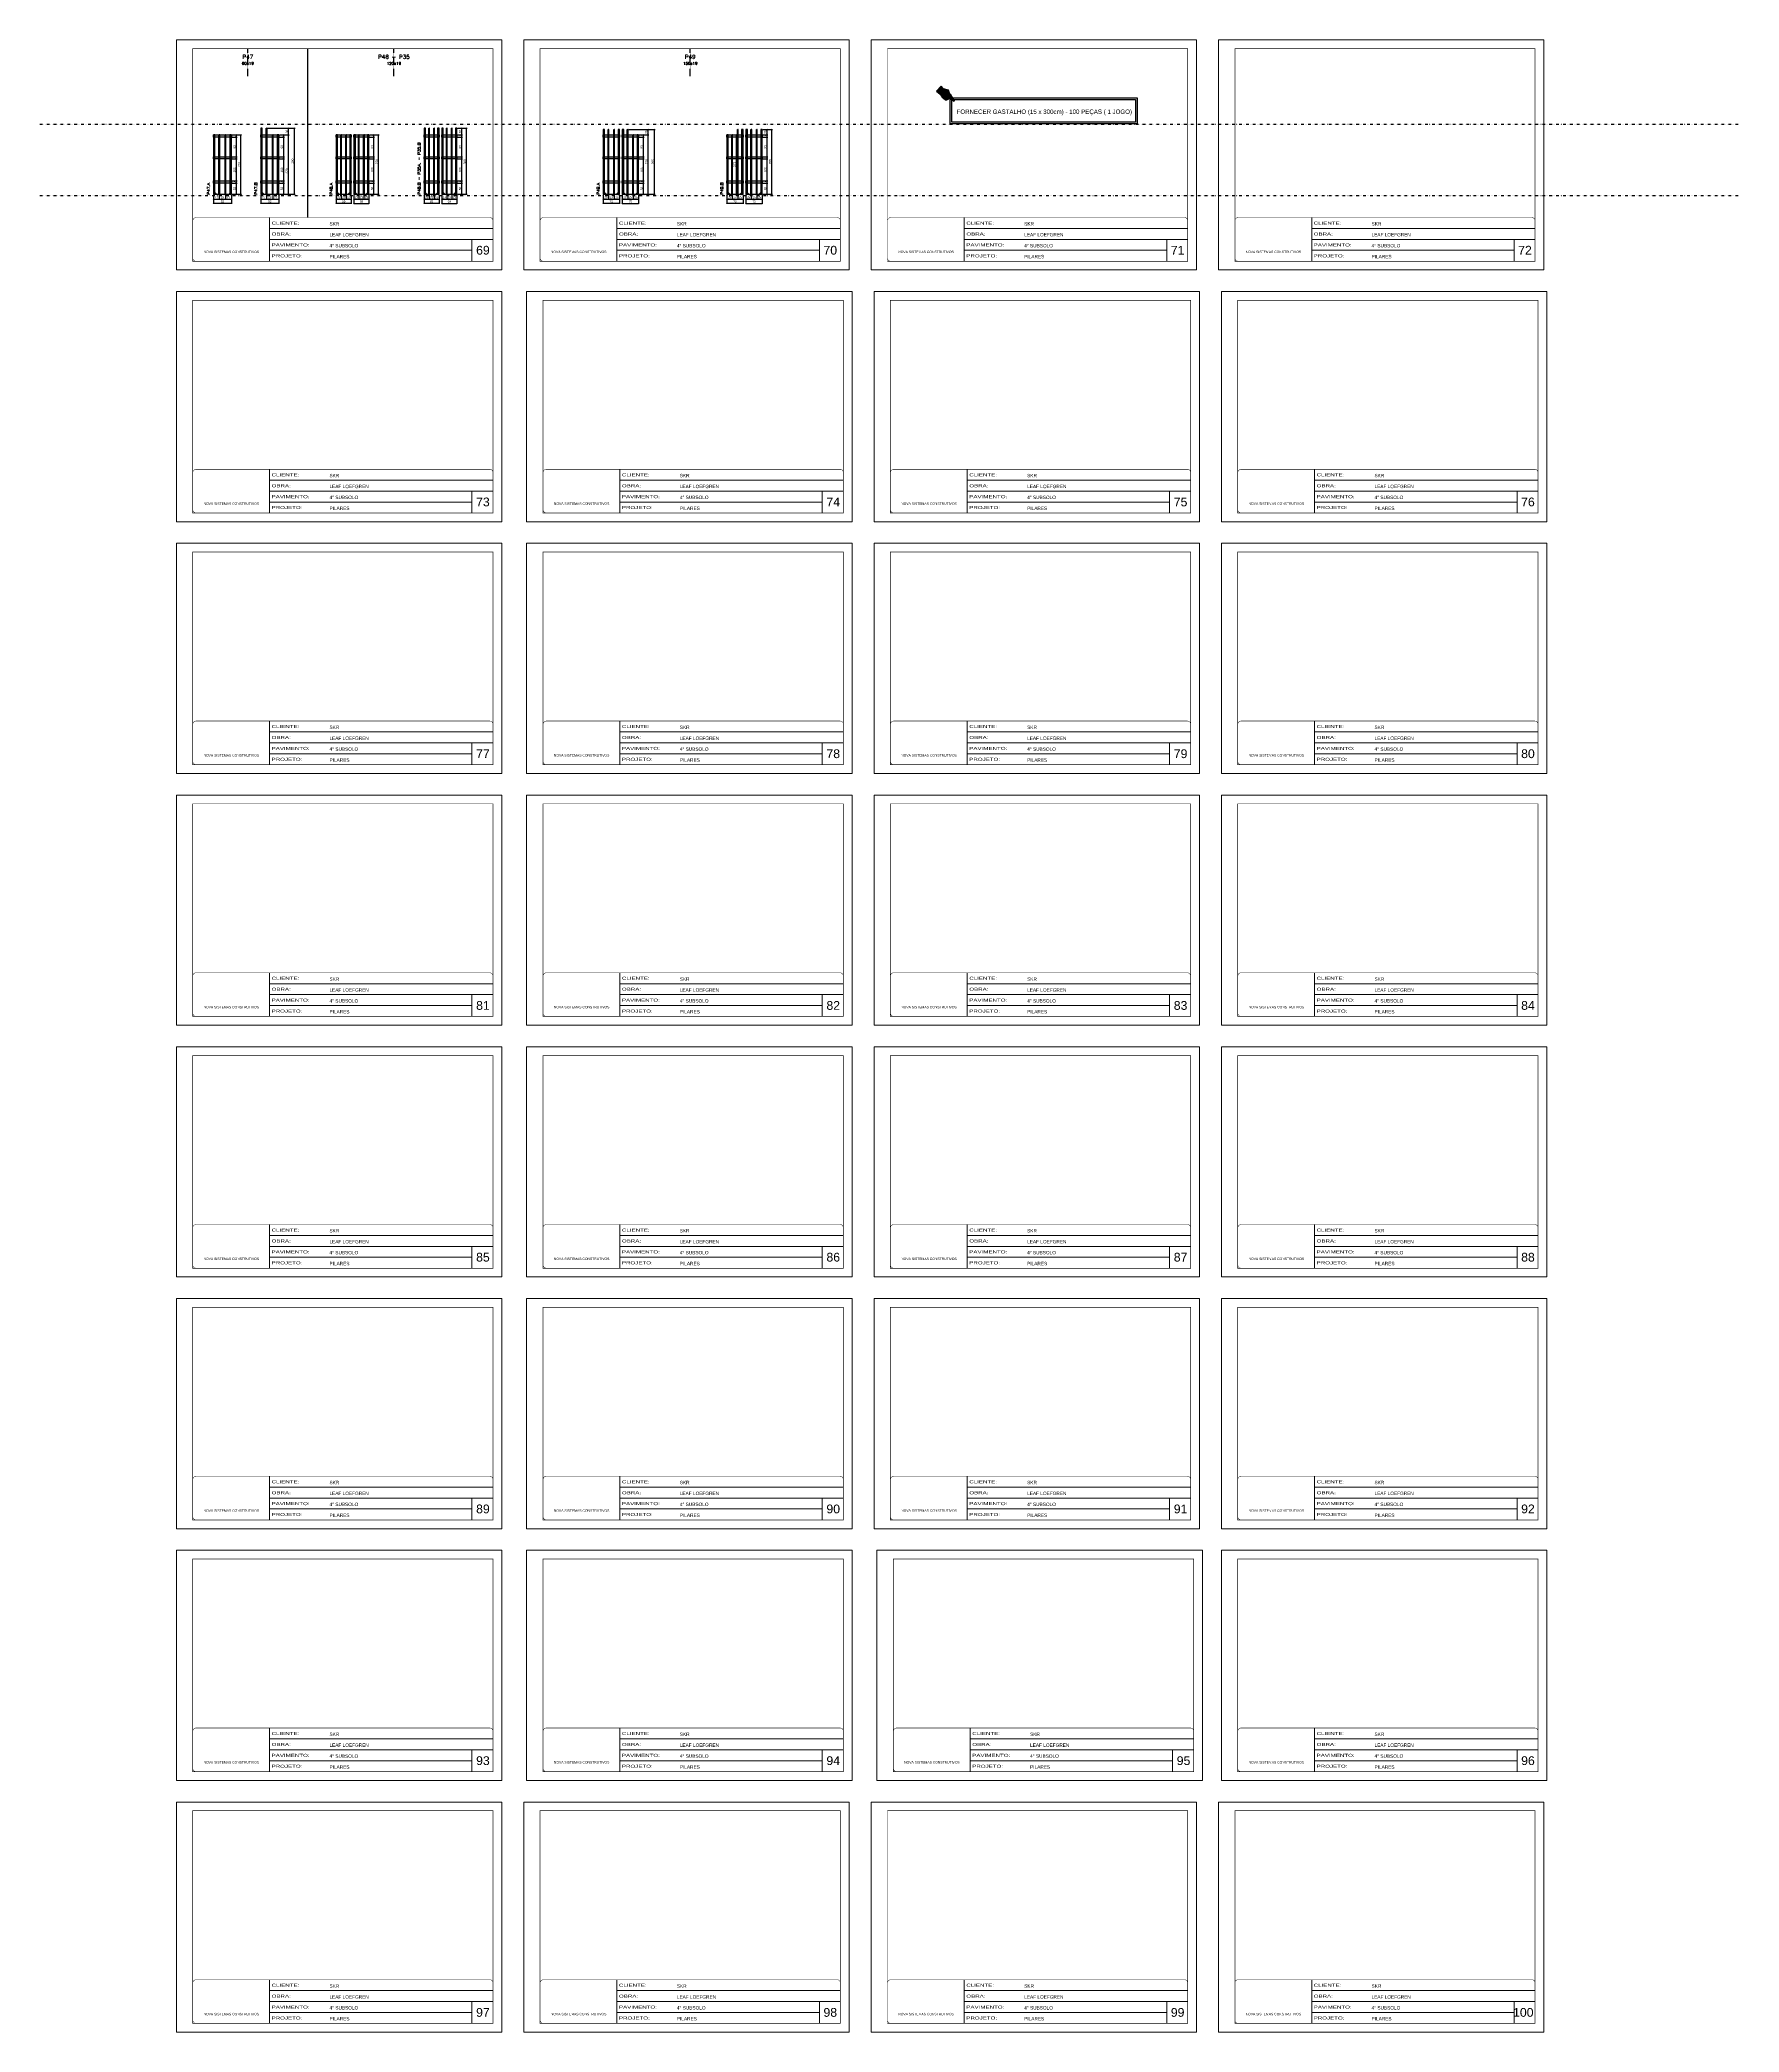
# Model space of a CAD drawing. Header units: millimetres. Extents: x 13777 to 27878, y -21631 to 6985.
# Drawn here: x 13777 to 21531, y -21631 to -12541 of the extents above; entities that cross this region are included whole.
import ezdxf
from ezdxf.enums import TextEntityAlignment as Align

# ---------------------------------------------------------------- set-up
doc = ezdxf.new("R2010")
doc.units = ezdxf.units.MM
for name, pattern in [('CONTINUO', [0]), ('DASHED', [0.75, 0.5, -0.25]), ('DIVIDE2', [0.625, 0.25, -0.125, 0, -0.125, 0, -0.125]), ('HIDDEN', [0.375, 0.25, -0.125])]:
    doc.linetypes.add(name, pattern=pattern)
for name, color, linetype, lineweight in [('CARIMBO', 255, 'Continuous', 9), ('Folhas', 255, 'Continuous', 9), ('Madeira', 126, 'Continuous', 18), ('Sarr 2.2x7', 40, 'Continuous', 9), ('SARRAFO DE PRESSAO', 251, 'DASHED', 9), ('Texto Seção', 7, 'Continuous', 15)]:
    doc.layers.add(name, color=color, linetype=linetype, lineweight=lineweight)
for name, color, linetype in [('COTA', 241, 'Continuous'), ('Nível', 160, 'Continuous'), ('REGUA-80', 111, 'Continuous'), ('SARR_2.2x10', 60, 'Continuous'), ('SARR_3.5x7', 81, 'Continuous'), ('SARR_7x7', 40, 'Continuous'), ('Texto de Titulo', 7, 'Continuous'), ('Texto Nível', 251, 'Continuous'), ('Texto Qtd Sarr', 242, 'Continuous'), ('va165-sec', 5, 'DASHED')]:
    doc.layers.add(name, color=color, linetype=linetype)
doc.styles.add('ARIAL', font='arial.ttf')
doc.styles.add('COTA TECNICA', font='techl___.ttf', dxfattribs={"height": 10})
doc.styles.add('REGUA-120', font='ROMANS.shx', dxfattribs={"height": 15})
doc.styles.add('ROMANS', font='romans.shx')
doc.styles.add('Tecnologia', font='')
doc.styles.get('Tecnologia').set_extended_font_data('Forgotten Futurist')
doc.dimstyles.new('PAINEL', dxfattribs={"dimtxt": 10, "dimasz": 3, "dimexe": 3, "dimexo": 3, "dimgap": 3, "dimtad": 1, "dimdec": 1, "dimzin": 12, "dimdsep": 46, "dimtxsty": 'COTA TECNICA', "dimblk1": 'OBLIQUE', "dimblk2": 'OBLIQUE', "dimsah": 1, "dimcen": 0.9, "dimclrd": 4, "dimclre": 4, "dimclrt": 240, "dimadec": 1, "dimazin": 3, "dimtfac": 1, "dimtdec": 1, "dimtmove": 0, "dimatfit": 3, "dimfxl": 1, "dimtolj": 1, "dimtzin": 12, "dimarcsym": 0})

# ---------------------------------------------------------------- blocks, each defined once
blk = doc.blocks.new('9999999999')
at = {"color": 30, "linetype": 'CONTINUO'}
for p, q in [((98564.6, 34230.2), (98564.6, 34429.4)), ((98564.6, 34379.6), (99584, 34379.6)), ((98564.6, 34329.8), (99488, 34329.8)), ((98564.6, 34280), (99488, 34280)), ((99584, 34329.8), (99488, 34329.8)), ((99488, 34329.8), (99488, 34230.2))]:
    blk.add_line(p, q, dxfattribs=at)
at = {"color": 30, "linetype": 'CONTINUO', "const_width": 2}
blk.add_lwpolyline([(99584, 34230.2), (99584, 34414.4, 0.414214), (99569, 34429.4), (98229, 34429.4, 0.414214), (98214, 34414.4), (98214, 34245.2, 0.414214), (98229, 34230.2), (99584, 34230.2)], format="xyb", dxfattribs=at)
at = {"layer": 'Folhas'}
blk.add_lwpolyline([(98139, 34190.2), (99624, 34190.2), (99624, 35240.2), (98139, 35240.2)], close=True, dxfattribs=at)
at = {"layer": 'Folhas', "color": 30, "const_width": 3}
blk.add_lwpolyline([(98214, 34230.2), (99584, 34230.2), (99584, 35200.2), (98214, 35200.2)], close=True, dxfattribs=at)
at = {"color": 7, "linetype": 'Continuous', "ltscale": 5, "style": 'ARIAL'}
for s, height, p in [('SKR', 15.48, (98837.7, 34393.1)), ('NOVA SISTEMAS CONSTRUTIVOS', 11.059, (98263.2, 34267.2)), ('4° SUBSOLO', 15.48, (98837.7, 34293.5)), ('LEAF LOEFGREN', 15.483, (98837.7, 34343.3)), ('PILARES', 15.48, (98837.7, 34243.7))]:
    blk.add_text(s, height=height, dxfattribs=at).set_placement(p)
at = {"layer": 'Folhas', "color": 7, "style": 'Tecnologia', "width": 1.5}
for s, p in [('OBRA:', (98573.7, 34347.3)), ('CLIENTE:', (98573.7, 34397.2)), ('PAVIMENTO:', (98573.7, 34297.5)), ('PROJETO:', (98573.7, 34247.7))]:
    blk.add_text(s, height=14, dxfattribs=at).set_placement(p)
blk = doc.blocks.new('titulo1')
at = {"layer": 'Defpoints', "color": 252, "linetype": 'HIDDEN', "ltscale": 2}
blk.add_line((0, 0), (0, 125), dxfattribs=at)
at = {"layer": 'Defpoints', "style": 'ROMANS', "oblique": 15}
blk.add_attdef('FOLHA', text='', height=10, dxfattribs=at).set_placement((0, 15.6), align=Align.MIDDLE_CENTER)
at = {"layer": 'Texto Qtd Sarr', "color": 3, "style": 'ROMANS', "oblique": 15}
for tag, height, p in [('TITULO', 17, (0, 71.4)), ('SEÇÃO', 12, (0, 41.5))]:
    blk.add_attdef(tag, text='', height=height, dxfattribs=at).set_placement(p, align=Align.MIDDLE_CENTER)
blk = doc.blocks.new('_Oblique')
at = {"color": 0, "linetype": 'ByBlock', "lineweight": -2}
blk.add_line((-0.5, -0.5), (0.5, 0.5), dxfattribs=at)
blk = doc.blocks.new('*D3089')
at = {"layer": 'COTA', "color": 4, "lineweight": -2, "transparency": 16777216}
for p, q in [((14569.1, -13249.8), (14569.1, -13270.6)), ((14569.1, -13267.6), (14596.1, -13267.6)), ((14596.1, -13247.6), (14596.1, -13270.6))]:
    blk.add_line(p, q, dxfattribs=at)
at = {"layer": 'Defpoints', "color": 0, "transparency": 16777216}
for p in [(14569.1, -13246.8), (14596.1, -13244.6), (14596.1, -13267.6)]:
    blk.add_point(p, dxfattribs=at)
at = {"layer": 'COTA', "color": 4, "lineweight": -2, "transparency": 16777216, "xscale": 3, "yscale": 3, "zscale": 3, "rotation": 180}
blk.add_blockref('_Oblique', (14569.1, -13267.6), dxfattribs=at)
at = {"layer": 'COTA', "color": 4, "lineweight": -2, "transparency": 16777216, "xscale": 3, "yscale": 3, "zscale": 3}
blk.add_blockref('_Oblique', (14596.1, -13267.6), dxfattribs=at)
at = {"layer": 'COTA', "color": 240, "transparency": 16777216, "insert": (14582.6, -13259.5), "char_height": 10, "attachment_point": 5, "style": 'COTA TECNICA'}
blk.add_mtext('\\A1;27', dxfattribs=at)
blk = doc.blocks.new('*D3090')
at = {"layer": 'COTA', "color": 4, "lineweight": -2, "transparency": 16777216}
for p, q in [((14596.1, -13247.6), (14596.1, -13270.6)), ((14596.1, -13267.6), (14624.1, -13267.6)), ((14624.1, -13247.6), (14624.1, -13270.6))]:
    blk.add_line(p, q, dxfattribs=at)
at = {"layer": 'Defpoints', "color": 0, "transparency": 16777216}
for p in [(14596.1, -13244.6), (14624.1, -13244.6), (14624.1, -13267.6)]:
    blk.add_point(p, dxfattribs=at)
at = {"layer": 'COTA', "color": 4, "lineweight": -2, "transparency": 16777216, "xscale": 3, "yscale": 3, "zscale": 3, "rotation": 180}
blk.add_blockref('_Oblique', (14596.1, -13267.6), dxfattribs=at)
at = {"layer": 'COTA', "color": 4, "lineweight": -2, "transparency": 16777216, "xscale": 3, "yscale": 3, "zscale": 3}
blk.add_blockref('_Oblique', (14624.1, -13267.6), dxfattribs=at)
at = {"layer": 'COTA', "color": 240, "transparency": 16777216, "insert": (14610.1, -13259.5), "char_height": 10, "attachment_point": 5, "style": 'COTA TECNICA'}
blk.add_mtext('\\A1;28', dxfattribs=at)
blk = doc.blocks.new('*D3091')
at = {"layer": 'COTA', "color": 4, "lineweight": -2, "transparency": 16777216}
for p, q in [((14624.1, -13247.6), (14624.1, -13270.6)), ((14624.1, -13267.6), (14651.1, -13267.6)), ((14651.1, -13249.8), (14651.1, -13270.6))]:
    blk.add_line(p, q, dxfattribs=at)
at = {"layer": 'Defpoints', "color": 0, "transparency": 16777216}
for p in [(14624.1, -13244.6), (14651.1, -13246.8), (14651.1, -13267.6)]:
    blk.add_point(p, dxfattribs=at)
at = {"layer": 'COTA', "color": 4, "lineweight": -2, "transparency": 16777216, "xscale": 3, "yscale": 3, "zscale": 3, "rotation": 180}
blk.add_blockref('_Oblique', (14624.1, -13267.6), dxfattribs=at)
at = {"layer": 'COTA', "color": 4, "lineweight": -2, "transparency": 16777216, "xscale": 3, "yscale": 3, "zscale": 3}
blk.add_blockref('_Oblique', (14651.1, -13267.6), dxfattribs=at)
at = {"layer": 'COTA', "color": 240, "transparency": 16777216, "insert": (14637.6, -13259.5), "char_height": 10, "attachment_point": 5, "style": 'COTA TECNICA'}
blk.add_mtext('\\A1;27', dxfattribs=at)
blk = doc.blocks.new('*D3081')
at = {"layer": 'COTA', "color": 4, "lineweight": -2, "transparency": 16777216}
for p, q in [((14569.1, -13249.8), (14569.1, -13289.9)), ((14651.1, -13249.8), (14651.1, -13289.9)), ((14569.1, -13286.9), (14651.1, -13286.9))]:
    blk.add_line(p, q, dxfattribs=at)
at = {"layer": 'Defpoints', "color": 0, "transparency": 16777216}
for p in [(14569.1, -13246.8), (14651.1, -13246.8), (14651.1, -13286.9)]:
    blk.add_point(p, dxfattribs=at)
at = {"layer": 'COTA', "color": 4, "lineweight": -2, "transparency": 16777216, "xscale": 3, "yscale": 3, "zscale": 3, "rotation": 180}
blk.add_blockref('_Oblique', (14569.1, -13286.9), dxfattribs=at)
at = {"layer": 'COTA', "color": 4, "lineweight": -2, "transparency": 16777216, "xscale": 3, "yscale": 3, "zscale": 3}
blk.add_blockref('_Oblique', (14651.1, -13286.9), dxfattribs=at)
at = {"layer": 'COTA', "color": 240, "transparency": 16777216, "insert": (14610.1, -13278.8), "char_height": 10, "attachment_point": 5, "style": 'COTA TECNICA'}
blk.add_mtext('\\A1;82', dxfattribs=at)
blk = doc.blocks.new('*D3082')
at = {"layer": 'COTA', "color": 4, "lineweight": -2, "transparency": 16777216}
for p, q in [((14654.1, -13194.6), (14676.8, -13194.6)), ((14654.1, -13244.6), (14676.8, -13244.6)), ((14673.8, -13244.6), (14673.8, -13194.6))]:
    blk.add_line(p, q, dxfattribs=at)
at = {"layer": 'Defpoints', "color": 0, "transparency": 16777216}
for p in [(14651.1, -13194.6), (14651.1, -13244.6), (14673.8, -13194.6)]:
    blk.add_point(p, dxfattribs=at)
at = {"layer": 'COTA', "color": 4, "lineweight": -2, "transparency": 16777216, "xscale": 3, "yscale": 3, "zscale": 3}
for p, rotation in [((14673.8, -13194.6), 90), ((14673.8, -13244.6), 270)]:
    blk.add_blockref('_Oblique', p, dxfattribs=dict(at, rotation=rotation))
at = {"layer": 'COTA', "color": 240, "transparency": 16777216, "insert": (14665.7, -13219.6), "char_height": 10, "attachment_point": 5, "rotation": 90, "style": 'COTA TECNICA'}
blk.add_mtext('\\A1;50', dxfattribs=at)
blk = doc.blocks.new('*D3083')
at = {"layer": 'COTA', "color": 4, "lineweight": -2, "transparency": 16777216}
for p, q in [((14654.1, -13184.6), (14676.8, -13184.6)), ((14654.1, -13194.6), (14676.8, -13194.6)), ((14673.8, -13194.6), (14673.8, -13184.6))]:
    blk.add_line(p, q, dxfattribs=at)
at = {"layer": 'Defpoints', "color": 0, "transparency": 16777216}
for p in [(14651.1, -13184.6), (14651.1, -13194.6), (14673.8, -13184.6)]:
    blk.add_point(p, dxfattribs=at)
at = {"layer": 'COTA', "color": 4, "lineweight": -2, "transparency": 16777216, "xscale": 3, "yscale": 3, "zscale": 3}
for p, rotation in [((14673.8, -13184.6), 90), ((14673.8, -13194.6), 270)]:
    blk.add_blockref('_Oblique', p, dxfattribs=dict(at, rotation=rotation))
at = {"layer": 'COTA', "color": 240, "transparency": 16777216, "insert": (14665.7, -13189.6), "char_height": 10, "attachment_point": 5, "rotation": 90, "style": 'COTA TECNICA'}
blk.add_mtext('\\A1;10', dxfattribs=at)
blk = doc.blocks.new('*D3084')
at = {"layer": 'COTA', "color": 4, "lineweight": -2, "transparency": 16777216}
for p, q in [((14654.1, -13084.6), (14676.8, -13084.6)), ((14673.8, -13184.6), (14673.8, -13084.6)), ((14654.1, -13184.6), (14676.8, -13184.6))]:
    blk.add_line(p, q, dxfattribs=at)
at = {"layer": 'Defpoints', "color": 0, "transparency": 16777216}
for p in [(14651.1, -13084.6), (14673.8, -13084.6), (14651.1, -13184.6)]:
    blk.add_point(p, dxfattribs=at)
at = {"layer": 'COTA', "color": 4, "lineweight": -2, "transparency": 16777216, "xscale": 3, "yscale": 3, "zscale": 3}
for p, rotation in [((14673.8, -13084.6), 90), ((14673.8, -13184.6), 270)]:
    blk.add_blockref('_Oblique', p, dxfattribs=dict(at, rotation=rotation))
at = {"layer": 'COTA', "color": 240, "transparency": 16777216, "insert": (14665.7, -13134.6), "char_height": 10, "attachment_point": 5, "rotation": 90, "style": 'COTA TECNICA'}
blk.add_mtext('\\A1;100', dxfattribs=at)
blk = doc.blocks.new('*D3085')
at = {"layer": 'COTA', "color": 4, "lineweight": -2, "transparency": 16777216}
for p, q in [((14654.1, -13074.6), (14676.8, -13074.6)), ((14654.1, -13084.6), (14676.8, -13084.6)), ((14673.8, -13084.6), (14673.8, -13074.6))]:
    blk.add_line(p, q, dxfattribs=at)
at = {"layer": 'Defpoints', "color": 0, "transparency": 16777216}
for p in [(14651.1, -13074.6), (14651.1, -13084.6), (14673.8, -13074.6)]:
    blk.add_point(p, dxfattribs=at)
at = {"layer": 'COTA', "color": 4, "lineweight": -2, "transparency": 16777216, "xscale": 3, "yscale": 3, "zscale": 3}
for p, rotation in [((14673.8, -13074.6), 90), ((14673.8, -13084.6), 270)]:
    blk.add_blockref('_Oblique', p, dxfattribs=dict(at, rotation=rotation))
at = {"layer": 'COTA', "color": 240, "transparency": 16777216, "insert": (14665.7, -13079.6), "char_height": 10, "attachment_point": 5, "rotation": 90, "style": 'COTA TECNICA'}
blk.add_mtext('\\A1;10', dxfattribs=at)
blk = doc.blocks.new('*D3086')
at = {"layer": 'COTA', "color": 4, "lineweight": -2, "transparency": 16777216}
for p, q in [((14654.1, -12984.5), (14676.8, -12984.5)), ((14673.8, -13074.6), (14673.8, -12984.5)), ((14654.1, -13074.6), (14676.8, -13074.6))]:
    blk.add_line(p, q, dxfattribs=at)
at = {"layer": 'Defpoints', "color": 0, "transparency": 16777216}
for p in [(14651.1, -12984.5), (14673.8, -12984.5), (14651.1, -13074.6)]:
    blk.add_point(p, dxfattribs=at)
at = {"layer": 'COTA', "color": 4, "lineweight": -2, "transparency": 16777216, "xscale": 3, "yscale": 3, "zscale": 3}
for p, rotation in [((14673.8, -12984.5), 90), ((14673.8, -13074.6), 270)]:
    blk.add_blockref('_Oblique', p, dxfattribs=dict(at, rotation=rotation))
at = {"layer": 'COTA', "color": 240, "transparency": 16777216, "insert": (14665.7, -13029.5), "char_height": 10, "attachment_point": 5, "rotation": 90, "style": 'COTA TECNICA'}
blk.add_mtext('\\A1;90', dxfattribs=at)
blk = doc.blocks.new('*D3087')
at = {"layer": 'COTA', "color": 4, "lineweight": -2, "transparency": 16777216}
for p, q in [((14654.1, -12974.6), (14698, -12974.6)), ((14695, -13244.6), (14695, -12974.6)), ((14654.1, -13244.6), (14698, -13244.6))]:
    blk.add_line(p, q, dxfattribs=at)
at = {"layer": 'Defpoints', "color": 0, "transparency": 16777216}
for p in [(14651.1, -12974.6), (14695, -12974.6), (14651.1, -13244.6)]:
    blk.add_point(p, dxfattribs=at)
at = {"layer": 'COTA', "color": 4, "lineweight": -2, "transparency": 16777216, "xscale": 3, "yscale": 3, "zscale": 3}
for p, rotation in [((14695, -12974.6), 90), ((14695, -13244.6), 270)]:
    blk.add_blockref('_Oblique', p, dxfattribs=dict(at, rotation=rotation))
at = {"layer": 'COTA', "color": 240, "transparency": 16777216, "insert": (14686.9, -13109.6), "char_height": 10, "attachment_point": 5, "rotation": 90, "style": 'COTA TECNICA'}
blk.add_mtext('\\A1;270', dxfattribs=at)
blk = doc.blocks.new('*D3088')
at = {"layer": 'COTA', "color": 4, "lineweight": -2, "transparency": 16777216}
for p, q in [((14654.1, -12974.5), (14676.8, -12974.5)), ((14654.1, -12984.5), (14676.8, -12984.5)), ((14673.8, -12984.5), (14673.8, -12974.5))]:
    blk.add_line(p, q, dxfattribs=at)
at = {"layer": 'Defpoints', "color": 0, "transparency": 16777216}
for p in [(14651.1, -12974.5), (14651.1, -12984.5), (14673.8, -12974.5)]:
    blk.add_point(p, dxfattribs=at)
at = {"layer": 'COTA', "color": 4, "lineweight": -2, "transparency": 16777216, "xscale": 3, "yscale": 3, "zscale": 3}
for p, rotation in [((14673.8, -12974.5), 90), ((14673.8, -12984.5), 270)]:
    blk.add_blockref('_Oblique', p, dxfattribs=dict(at, rotation=rotation))
at = {"layer": 'COTA', "color": 240, "transparency": 16777216, "insert": (14665.7, -12979.5), "char_height": 10, "attachment_point": 5, "rotation": 90, "style": 'COTA TECNICA'}
blk.add_mtext('\\A1;10', dxfattribs=at)
blk = doc.blocks.new('*D3092')
at = {"layer": 'COTA', "color": 4, "lineweight": -2, "transparency": 16777216}
for p, q in [((14785.1, -13249.8), (14785.1, -13270.6)), ((14785.1, -13267.6), (14812.1, -13267.6)), ((14812.1, -13247.6), (14812.1, -13270.6))]:
    blk.add_line(p, q, dxfattribs=at)
at = {"layer": 'Defpoints', "color": 0, "transparency": 16777216}
for p in [(14785.1, -13246.8), (14812.1, -13244.6), (14812.1, -13267.6)]:
    blk.add_point(p, dxfattribs=at)
at = {"layer": 'COTA', "color": 4, "lineweight": -2, "transparency": 16777216, "xscale": 3, "yscale": 3, "zscale": 3, "rotation": 180}
blk.add_blockref('_Oblique', (14785.1, -13267.6), dxfattribs=at)
at = {"layer": 'COTA', "color": 4, "lineweight": -2, "transparency": 16777216, "xscale": 3, "yscale": 3, "zscale": 3}
blk.add_blockref('_Oblique', (14812.1, -13267.6), dxfattribs=at)
at = {"layer": 'COTA', "color": 240, "transparency": 16777216, "insert": (14798.6, -13259.5), "char_height": 10, "attachment_point": 5, "style": 'COTA TECNICA'}
blk.add_mtext('\\A1;27', dxfattribs=at)
blk = doc.blocks.new('*D3093')
at = {"layer": 'COTA', "color": 4, "lineweight": -2, "transparency": 16777216}
for p, q in [((14812.1, -13247.6), (14812.1, -13270.6)), ((14812.1, -13267.6), (14840.1, -13267.6)), ((14840.1, -13247.6), (14840.1, -13270.6))]:
    blk.add_line(p, q, dxfattribs=at)
at = {"layer": 'Defpoints', "color": 0, "transparency": 16777216}
for p in [(14812.1, -13244.6), (14840.1, -13244.6), (14840.1, -13267.6)]:
    blk.add_point(p, dxfattribs=at)
at = {"layer": 'COTA', "color": 4, "lineweight": -2, "transparency": 16777216, "xscale": 3, "yscale": 3, "zscale": 3, "rotation": 180}
blk.add_blockref('_Oblique', (14812.1, -13267.6), dxfattribs=at)
at = {"layer": 'COTA', "color": 4, "lineweight": -2, "transparency": 16777216, "xscale": 3, "yscale": 3, "zscale": 3}
blk.add_blockref('_Oblique', (14840.1, -13267.6), dxfattribs=at)
at = {"layer": 'COTA', "color": 240, "transparency": 16777216, "insert": (14826.1, -13259.5), "char_height": 10, "attachment_point": 5, "style": 'COTA TECNICA'}
blk.add_mtext('\\A1;28', dxfattribs=at)
blk = doc.blocks.new('*D3094')
at = {"layer": 'COTA', "color": 4, "lineweight": -2, "transparency": 16777216}
for p, q in [((14840.1, -13247.6), (14840.1, -13270.6)), ((14840.1, -13267.6), (14867.1, -13267.6)), ((14867.1, -13249.8), (14867.1, -13270.6))]:
    blk.add_line(p, q, dxfattribs=at)
at = {"layer": 'Defpoints', "color": 0, "transparency": 16777216}
for p in [(14840.1, -13244.6), (14867.1, -13246.8), (14867.1, -13267.6)]:
    blk.add_point(p, dxfattribs=at)
at = {"layer": 'COTA', "color": 4, "lineweight": -2, "transparency": 16777216, "xscale": 3, "yscale": 3, "zscale": 3, "rotation": 180}
blk.add_blockref('_Oblique', (14840.1, -13267.6), dxfattribs=at)
at = {"layer": 'COTA', "color": 4, "lineweight": -2, "transparency": 16777216, "xscale": 3, "yscale": 3, "zscale": 3}
blk.add_blockref('_Oblique', (14867.1, -13267.6), dxfattribs=at)
at = {"layer": 'COTA', "color": 240, "transparency": 16777216, "insert": (14853.6, -13259.5), "char_height": 10, "attachment_point": 5, "style": 'COTA TECNICA'}
blk.add_mtext('\\A1;27', dxfattribs=at)
blk = doc.blocks.new('*D3095')
at = {"layer": 'COTA', "color": 4, "lineweight": -2, "transparency": 16777216}
for p, q in [((14785.1, -13249.8), (14785.1, -13289.9)), ((14867.1, -13249.8), (14867.1, -13289.9)), ((14785.1, -13286.9), (14867.1, -13286.9))]:
    blk.add_line(p, q, dxfattribs=at)
at = {"layer": 'Defpoints', "color": 0, "transparency": 16777216}
for p in [(14785.1, -13246.8), (14867.1, -13246.8), (14867.1, -13286.9)]:
    blk.add_point(p, dxfattribs=at)
at = {"layer": 'COTA', "color": 4, "lineweight": -2, "transparency": 16777216, "xscale": 3, "yscale": 3, "zscale": 3, "rotation": 180}
blk.add_blockref('_Oblique', (14785.1, -13286.9), dxfattribs=at)
at = {"layer": 'COTA', "color": 4, "lineweight": -2, "transparency": 16777216, "xscale": 3, "yscale": 3, "zscale": 3}
blk.add_blockref('_Oblique', (14867.1, -13286.9), dxfattribs=at)
at = {"layer": 'COTA', "color": 240, "transparency": 16777216, "insert": (14826.1, -13278.8), "char_height": 10, "attachment_point": 5, "style": 'COTA TECNICA'}
blk.add_mtext('\\A1;82', dxfattribs=at)
blk = doc.blocks.new('*D3096')
at = {"layer": 'COTA', "color": 4, "lineweight": -2, "transparency": 16777216}
for p, q in [((14870.1, -13194.6), (14892.8, -13194.6)), ((14870.1, -13244.6), (14892.8, -13244.6)), ((14889.8, -13244.6), (14889.8, -13194.6))]:
    blk.add_line(p, q, dxfattribs=at)
at = {"layer": 'Defpoints', "color": 0, "transparency": 16777216}
for p in [(14867.1, -13194.6), (14867.1, -13244.6), (14889.8, -13194.6)]:
    blk.add_point(p, dxfattribs=at)
at = {"layer": 'COTA', "color": 4, "lineweight": -2, "transparency": 16777216, "xscale": 3, "yscale": 3, "zscale": 3}
for p, rotation in [((14889.8, -13194.6), 90), ((14889.8, -13244.6), 270)]:
    blk.add_blockref('_Oblique', p, dxfattribs=dict(at, rotation=rotation))
at = {"layer": 'COTA', "color": 240, "transparency": 16777216, "insert": (14881.7, -13219.6), "char_height": 10, "attachment_point": 5, "rotation": 90, "style": 'COTA TECNICA'}
blk.add_mtext('\\A1;50', dxfattribs=at)
blk = doc.blocks.new('*D3097')
at = {"layer": 'COTA', "color": 4, "lineweight": -2, "transparency": 16777216}
for p, q in [((14870.1, -13184.6), (14892.8, -13184.6)), ((14870.1, -13194.6), (14892.8, -13194.6)), ((14889.8, -13194.6), (14889.8, -13184.6))]:
    blk.add_line(p, q, dxfattribs=at)
at = {"layer": 'Defpoints', "color": 0, "transparency": 16777216}
for p in [(14867.1, -13184.6), (14867.1, -13194.6), (14889.8, -13184.6)]:
    blk.add_point(p, dxfattribs=at)
at = {"layer": 'COTA', "color": 4, "lineweight": -2, "transparency": 16777216, "xscale": 3, "yscale": 3, "zscale": 3}
for p, rotation in [((14889.8, -13184.6), 90), ((14889.8, -13194.6), 270)]:
    blk.add_blockref('_Oblique', p, dxfattribs=dict(at, rotation=rotation))
at = {"layer": 'COTA', "color": 240, "transparency": 16777216, "insert": (14881.7, -13189.6), "char_height": 10, "attachment_point": 5, "rotation": 90, "style": 'COTA TECNICA'}
blk.add_mtext('\\A1;10', dxfattribs=at)
blk = doc.blocks.new('*D3098')
at = {"layer": 'COTA', "color": 4, "lineweight": -2, "transparency": 16777216}
for p, q in [((14870.1, -13084.6), (14892.8, -13084.6)), ((14889.8, -13184.6), (14889.8, -13084.6)), ((14870.1, -13184.6), (14892.8, -13184.6))]:
    blk.add_line(p, q, dxfattribs=at)
at = {"layer": 'Defpoints', "color": 0, "transparency": 16777216}
for p in [(14867.1, -13084.6), (14889.8, -13084.6), (14867.1, -13184.6)]:
    blk.add_point(p, dxfattribs=at)
at = {"layer": 'COTA', "color": 4, "lineweight": -2, "transparency": 16777216, "xscale": 3, "yscale": 3, "zscale": 3}
for p, rotation in [((14889.8, -13084.6), 90), ((14889.8, -13184.6), 270)]:
    blk.add_blockref('_Oblique', p, dxfattribs=dict(at, rotation=rotation))
at = {"layer": 'COTA', "color": 240, "transparency": 16777216, "insert": (14881.7, -13134.6), "char_height": 10, "attachment_point": 5, "rotation": 90, "style": 'COTA TECNICA'}
blk.add_mtext('\\A1;100', dxfattribs=at)
blk = doc.blocks.new('*D3099')
at = {"layer": 'COTA', "color": 4, "lineweight": -2, "transparency": 16777216}
for p, q in [((14870.1, -13074.6), (14892.8, -13074.6)), ((14870.1, -13084.6), (14892.8, -13084.6)), ((14889.8, -13084.6), (14889.8, -13074.6))]:
    blk.add_line(p, q, dxfattribs=at)
at = {"layer": 'Defpoints', "color": 0, "transparency": 16777216}
for p in [(14867.1, -13074.6), (14867.1, -13084.6), (14889.8, -13074.6)]:
    blk.add_point(p, dxfattribs=at)
at = {"layer": 'COTA', "color": 4, "lineweight": -2, "transparency": 16777216, "xscale": 3, "yscale": 3, "zscale": 3}
for p, rotation in [((14889.8, -13074.6), 90), ((14889.8, -13084.6), 270)]:
    blk.add_blockref('_Oblique', p, dxfattribs=dict(at, rotation=rotation))
at = {"layer": 'COTA', "color": 240, "transparency": 16777216, "insert": (14881.7, -13079.6), "char_height": 10, "attachment_point": 5, "rotation": 90, "style": 'COTA TECNICA'}
blk.add_mtext('\\A1;10', dxfattribs=at)
blk = doc.blocks.new('*D3100')
at = {"layer": 'COTA', "color": 4, "lineweight": -2, "transparency": 16777216}
for p, q in [((14870.1, -12984.5), (14892.8, -12984.5)), ((14889.8, -13074.6), (14889.8, -12984.5)), ((14870.1, -13074.6), (14892.8, -13074.6))]:
    blk.add_line(p, q, dxfattribs=at)
at = {"layer": 'Defpoints', "color": 0, "transparency": 16777216}
for p in [(14867.1, -12984.5), (14889.8, -12984.5), (14867.1, -13074.6)]:
    blk.add_point(p, dxfattribs=at)
at = {"layer": 'COTA', "color": 4, "lineweight": -2, "transparency": 16777216, "xscale": 3, "yscale": 3, "zscale": 3}
for p, rotation in [((14889.8, -12984.5), 90), ((14889.8, -13074.6), 270)]:
    blk.add_blockref('_Oblique', p, dxfattribs=dict(at, rotation=rotation))
at = {"layer": 'COTA', "color": 240, "transparency": 16777216, "insert": (14881.7, -13029.5), "char_height": 10, "attachment_point": 5, "rotation": 90, "style": 'COTA TECNICA'}
blk.add_mtext('\\A1;90', dxfattribs=at)
blk = doc.blocks.new('*D3101')
at = {"layer": 'COTA', "color": 4, "lineweight": -2, "transparency": 16777216}
for p, q in [((14870.1, -12974.6), (14915.5, -12974.6)), ((14912.5, -13244.6), (14912.5, -12974.6)), ((14870.1, -13244.6), (14915.5, -13244.6))]:
    blk.add_line(p, q, dxfattribs=at)
at = {"layer": 'Defpoints', "color": 0, "transparency": 16777216}
for p in [(14867.1, -12974.6), (14912.5, -12974.6), (14867.1, -13244.6)]:
    blk.add_point(p, dxfattribs=at)
at = {"layer": 'COTA', "color": 4, "lineweight": -2, "transparency": 16777216, "xscale": 3, "yscale": 3, "zscale": 3}
for p, rotation in [((14912.5, -12974.6), 90), ((14912.5, -13244.6), 270)]:
    blk.add_blockref('_Oblique', p, dxfattribs=dict(at, rotation=rotation))
at = {"layer": 'COTA', "color": 240, "transparency": 16777216, "insert": (14904.4, -13139.6), "char_height": 10, "attachment_point": 5, "rotation": 90, "style": 'COTA TECNICA'}
blk.add_mtext('\\A1;270', dxfattribs=at)
blk = doc.blocks.new('*D3102')
at = {"layer": 'COTA', "color": 4, "lineweight": -2, "transparency": 16777216}
for p, q in [((14870.1, -12974.5), (14892.8, -12974.5)), ((14870.1, -12984.5), (14892.8, -12984.5)), ((14889.8, -12984.5), (14889.8, -12974.5))]:
    blk.add_line(p, q, dxfattribs=at)
at = {"layer": 'Defpoints', "color": 0, "transparency": 16777216}
for p in [(14867.1, -12974.5), (14867.1, -12984.5), (14889.8, -12974.5)]:
    blk.add_point(p, dxfattribs=at)
at = {"layer": 'COTA', "color": 4, "lineweight": -2, "transparency": 16777216, "xscale": 3, "yscale": 3, "zscale": 3}
for p, rotation in [((14889.8, -12974.5), 90), ((14889.8, -12984.5), 270)]:
    blk.add_blockref('_Oblique', p, dxfattribs=dict(at, rotation=rotation))
at = {"layer": 'COTA', "color": 240, "transparency": 16777216, "insert": (14881.7, -12979.5), "char_height": 10, "attachment_point": 5, "rotation": 90, "style": 'COTA TECNICA'}
blk.add_mtext('\\A1;10', dxfattribs=at)
blk = doc.blocks.new('*D3103')
at = {"layer": 'COTA', "color": 4, "lineweight": -2, "transparency": 16777216}
for p, q in [((14816.9, -12944.5), (14941.6, -12944.5)), ((14938.6, -13244.6), (14938.6, -12944.5)), ((14870.1, -13244.6), (14941.6, -13244.6))]:
    blk.add_line(p, q, dxfattribs=at)
at = {"layer": 'Defpoints', "color": 0, "transparency": 16777216}
for p in [(14813.9, -12944.5), (14938.6, -12944.5), (14867.1, -13244.6)]:
    blk.add_point(p, dxfattribs=at)
at = {"layer": 'COTA', "color": 4, "lineweight": -2, "transparency": 16777216, "xscale": 3, "yscale": 3, "zscale": 3}
for p, rotation in [((14938.6, -12944.5), 90), ((14938.6, -13244.6), 270)]:
    blk.add_blockref('_Oblique', p, dxfattribs=dict(at, rotation=rotation))
at = {"layer": 'COTA', "color": 240, "transparency": 16777216, "insert": (14930.3, -13094.5), "char_height": 10, "attachment_point": 5, "rotation": 90, "style": 'COTA TECNICA'}
blk.add_mtext('\\A1;300', dxfattribs=at)
blk = doc.blocks.new('*D3104')
at = {"layer": 'COTA', "color": 4, "lineweight": -2, "transparency": 16777216}
for p, q in [((14816.9, -12944.5), (14915.5, -12944.5)), ((14870.1, -12974.5), (14915.5, -12974.5)), ((14912.5, -12974.5), (14912.5, -12944.5))]:
    blk.add_line(p, q, dxfattribs=at)
at = {"layer": 'Defpoints', "color": 0, "transparency": 16777216}
for p in [(14813.9, -12944.5), (14867.1, -12974.5), (14912.5, -12944.5)]:
    blk.add_point(p, dxfattribs=at)
at = {"layer": 'COTA', "color": 4, "lineweight": -2, "transparency": 16777216, "xscale": 3, "yscale": 3, "zscale": 3}
for p, rotation in [((14912.5, -12944.5), 90), ((14912.5, -12974.5), 270)]:
    blk.add_blockref('_Oblique', p, dxfattribs=dict(at, rotation=rotation))
at = {"layer": 'COTA', "color": 240, "transparency": 16777216, "insert": (14904.3, -12959.5), "char_height": 10, "attachment_point": 5, "rotation": 90, "style": 'COTA TECNICA'}
blk.add_mtext('\\A1;30', dxfattribs=at)
blk = doc.blocks.new('*D3116')
at = {"layer": 'COTA', "color": 4, "lineweight": -2, "transparency": 16777216}
for p, q in [((15129, -13249.8), (15129, -13270.6)), ((15129, -13267.6), (15152, -13267.6)), ((15152, -13247.6), (15152, -13270.6))]:
    blk.add_line(p, q, dxfattribs=at)
at = {"layer": 'Defpoints', "color": 0, "transparency": 16777216}
for p in [(15129, -13246.8), (15152, -13244.6), (15152, -13267.6)]:
    blk.add_point(p, dxfattribs=at)
at = {"layer": 'COTA', "color": 4, "lineweight": -2, "transparency": 16777216, "xscale": 3, "yscale": 3, "zscale": 3, "rotation": 180}
blk.add_blockref('_Oblique', (15129, -13267.6), dxfattribs=at)
at = {"layer": 'COTA', "color": 4, "lineweight": -2, "transparency": 16777216, "xscale": 3, "yscale": 3, "zscale": 3}
blk.add_blockref('_Oblique', (15152, -13267.6), dxfattribs=at)
at = {"layer": 'COTA', "color": 240, "transparency": 16777216, "insert": (15140.5, -13259.4), "char_height": 10, "attachment_point": 5, "style": 'COTA TECNICA'}
blk.add_mtext('\\A1;23', dxfattribs=at)
blk = doc.blocks.new('*D3117')
at = {"layer": 'COTA', "color": 4, "lineweight": -2, "transparency": 16777216}
for p, q in [((15152, -13247.6), (15152, -13270.6)), ((15152, -13267.6), (15175, -13267.6)), ((15175, -13247.6), (15175, -13270.6))]:
    blk.add_line(p, q, dxfattribs=at)
at = {"layer": 'Defpoints', "color": 0, "transparency": 16777216}
for p in [(15152, -13244.6), (15175, -13244.6), (15175, -13267.6)]:
    blk.add_point(p, dxfattribs=at)
at = {"layer": 'COTA', "color": 4, "lineweight": -2, "transparency": 16777216, "xscale": 3, "yscale": 3, "zscale": 3, "rotation": 180}
blk.add_blockref('_Oblique', (15152, -13267.6), dxfattribs=at)
at = {"layer": 'COTA', "color": 4, "lineweight": -2, "transparency": 16777216, "xscale": 3, "yscale": 3, "zscale": 3}
blk.add_blockref('_Oblique', (15175, -13267.6), dxfattribs=at)
at = {"layer": 'COTA', "color": 240, "transparency": 16777216, "insert": (15163.5, -13259.4), "char_height": 10, "attachment_point": 5, "style": 'COTA TECNICA'}
blk.add_mtext('\\A1;23', dxfattribs=at)
blk = doc.blocks.new('*D3118')
at = {"layer": 'COTA', "color": 4, "lineweight": -2, "transparency": 16777216}
for p, q in [((15175, -13247.6), (15175, -13270.6)), ((15175, -13267.6), (15198, -13267.6)), ((15198, -13249.8), (15198, -13270.6))]:
    blk.add_line(p, q, dxfattribs=at)
at = {"layer": 'Defpoints', "color": 0, "transparency": 16777216}
for p in [(15175, -13244.6), (15198, -13246.8), (15198, -13267.6)]:
    blk.add_point(p, dxfattribs=at)
at = {"layer": 'COTA', "color": 4, "lineweight": -2, "transparency": 16777216, "xscale": 3, "yscale": 3, "zscale": 3, "rotation": 180}
blk.add_blockref('_Oblique', (15175, -13267.6), dxfattribs=at)
at = {"layer": 'COTA', "color": 4, "lineweight": -2, "transparency": 16777216, "xscale": 3, "yscale": 3, "zscale": 3}
blk.add_blockref('_Oblique', (15198, -13267.6), dxfattribs=at)
at = {"layer": 'COTA', "color": 240, "transparency": 16777216, "insert": (15186.5, -13259.4), "char_height": 10, "attachment_point": 5, "style": 'COTA TECNICA'}
blk.add_mtext('\\A1;23', dxfattribs=at)
blk = doc.blocks.new('*D3119')
at = {"layer": 'COTA', "color": 4, "lineweight": -2, "transparency": 16777216}
for p, q in [((15129, -13249.8), (15129, -13289.9)), ((15198, -13249.8), (15198, -13289.9)), ((15129, -13286.9), (15198, -13286.9))]:
    blk.add_line(p, q, dxfattribs=at)
at = {"layer": 'Defpoints', "color": 0, "transparency": 16777216}
for p in [(15129, -13246.8), (15198, -13246.8), (15198, -13286.9)]:
    blk.add_point(p, dxfattribs=at)
at = {"layer": 'COTA', "color": 4, "lineweight": -2, "transparency": 16777216, "xscale": 3, "yscale": 3, "zscale": 3, "rotation": 180}
blk.add_blockref('_Oblique', (15129, -13286.9), dxfattribs=at)
at = {"layer": 'COTA', "color": 4, "lineweight": -2, "transparency": 16777216, "xscale": 3, "yscale": 3, "zscale": 3}
blk.add_blockref('_Oblique', (15198, -13286.9), dxfattribs=at)
at = {"layer": 'COTA', "color": 240, "transparency": 16777216, "insert": (15163.5, -13278.8), "char_height": 10, "attachment_point": 5, "style": 'COTA TECNICA'}
blk.add_mtext('\\A1;69', dxfattribs=at)
blk = doc.blocks.new('*D3120')
at = {"layer": 'COTA', "color": 4, "lineweight": -2, "transparency": 16777216}
for p, q in [((15210, -13249.8), (15210, -13270.6)), ((15210, -13267.6), (15233, -13267.6)), ((15233, -13247.6), (15233, -13270.6))]:
    blk.add_line(p, q, dxfattribs=at)
at = {"layer": 'Defpoints', "color": 0, "transparency": 16777216}
for p in [(15210, -13246.8), (15233, -13244.6), (15233, -13267.6)]:
    blk.add_point(p, dxfattribs=at)
at = {"layer": 'COTA', "color": 4, "lineweight": -2, "transparency": 16777216, "xscale": 3, "yscale": 3, "zscale": 3, "rotation": 180}
blk.add_blockref('_Oblique', (15210, -13267.6), dxfattribs=at)
at = {"layer": 'COTA', "color": 4, "lineweight": -2, "transparency": 16777216, "xscale": 3, "yscale": 3, "zscale": 3}
blk.add_blockref('_Oblique', (15233, -13267.6), dxfattribs=at)
at = {"layer": 'COTA', "color": 240, "transparency": 16777216, "insert": (15221.5, -13259.4), "char_height": 10, "attachment_point": 5, "style": 'COTA TECNICA'}
blk.add_mtext('\\A1;23', dxfattribs=at)
blk = doc.blocks.new('*D3121')
at = {"layer": 'COTA', "color": 4, "lineweight": -2, "transparency": 16777216}
for p, q in [((15233, -13247.6), (15233, -13270.6)), ((15233, -13267.6), (15256, -13267.6)), ((15256, -13247.6), (15256, -13270.6))]:
    blk.add_line(p, q, dxfattribs=at)
at = {"layer": 'Defpoints', "color": 0, "transparency": 16777216}
for p in [(15233, -13244.6), (15256, -13244.6), (15256, -13267.6)]:
    blk.add_point(p, dxfattribs=at)
at = {"layer": 'COTA', "color": 4, "lineweight": -2, "transparency": 16777216, "xscale": 3, "yscale": 3, "zscale": 3, "rotation": 180}
blk.add_blockref('_Oblique', (15233, -13267.6), dxfattribs=at)
at = {"layer": 'COTA', "color": 4, "lineweight": -2, "transparency": 16777216, "xscale": 3, "yscale": 3, "zscale": 3}
blk.add_blockref('_Oblique', (15256, -13267.6), dxfattribs=at)
at = {"layer": 'COTA', "color": 240, "transparency": 16777216, "insert": (15244.5, -13259.4), "char_height": 10, "attachment_point": 5, "style": 'COTA TECNICA'}
blk.add_mtext('\\A1;23', dxfattribs=at)
blk = doc.blocks.new('*D3122')
at = {"layer": 'COTA', "color": 4, "lineweight": -2, "transparency": 16777216}
for p, q in [((15256, -13247.6), (15256, -13270.6)), ((15256, -13267.6), (15279, -13267.6)), ((15279, -13249.8), (15279, -13270.6))]:
    blk.add_line(p, q, dxfattribs=at)
at = {"layer": 'Defpoints', "color": 0, "transparency": 16777216}
for p in [(15256, -13244.6), (15279, -13246.8), (15279, -13267.6)]:
    blk.add_point(p, dxfattribs=at)
at = {"layer": 'COTA', "color": 4, "lineweight": -2, "transparency": 16777216, "xscale": 3, "yscale": 3, "zscale": 3, "rotation": 180}
blk.add_blockref('_Oblique', (15256, -13267.6), dxfattribs=at)
at = {"layer": 'COTA', "color": 4, "lineweight": -2, "transparency": 16777216, "xscale": 3, "yscale": 3, "zscale": 3}
blk.add_blockref('_Oblique', (15279, -13267.6), dxfattribs=at)
at = {"layer": 'COTA', "color": 240, "transparency": 16777216, "insert": (15267.5, -13259.4), "char_height": 10, "attachment_point": 5, "style": 'COTA TECNICA'}
blk.add_mtext('\\A1;23', dxfattribs=at)
blk = doc.blocks.new('*D3123')
at = {"layer": 'COTA', "color": 4, "lineweight": -2, "transparency": 16777216}
for p, q in [((15210, -13249.8), (15210, -13290)), ((15279, -13249.8), (15279, -13290)), ((15210, -13287), (15279, -13287))]:
    blk.add_line(p, q, dxfattribs=at)
at = {"layer": 'Defpoints', "color": 0, "transparency": 16777216}
for p in [(15210, -13246.8), (15279, -13246.8), (15279, -13287)]:
    blk.add_point(p, dxfattribs=at)
at = {"layer": 'COTA', "color": 4, "lineweight": -2, "transparency": 16777216, "xscale": 3, "yscale": 3, "zscale": 3, "rotation": 180}
blk.add_blockref('_Oblique', (15210, -13287), dxfattribs=at)
at = {"layer": 'COTA', "color": 4, "lineweight": -2, "transparency": 16777216, "xscale": 3, "yscale": 3, "zscale": 3}
blk.add_blockref('_Oblique', (15279, -13287), dxfattribs=at)
at = {"layer": 'COTA', "color": 240, "transparency": 16777216, "insert": (15244.5, -13278.8), "char_height": 10, "attachment_point": 5, "style": 'COTA TECNICA'}
blk.add_mtext('\\A1;69', dxfattribs=at)
blk = doc.blocks.new('*D3124')
at = {"layer": 'COTA', "color": 4, "lineweight": -2, "transparency": 16777216}
for p, q in [((15282, -13194.6), (15304.7, -13194.6)), ((15282, -13244.6), (15304.7, -13244.6)), ((15301.7, -13244.6), (15301.7, -13194.6))]:
    blk.add_line(p, q, dxfattribs=at)
at = {"layer": 'Defpoints', "color": 0, "transparency": 16777216}
for p in [(15279, -13194.6), (15279, -13244.6), (15301.7, -13194.6)]:
    blk.add_point(p, dxfattribs=at)
at = {"layer": 'COTA', "color": 4, "lineweight": -2, "transparency": 16777216, "xscale": 3, "yscale": 3, "zscale": 3}
for p, rotation in [((15301.7, -13194.6), 90), ((15301.7, -13244.6), 270)]:
    blk.add_blockref('_Oblique', p, dxfattribs=dict(at, rotation=rotation))
at = {"layer": 'COTA', "color": 240, "transparency": 16777216, "insert": (15293.6, -13219.6), "char_height": 10, "attachment_point": 5, "rotation": 90, "style": 'COTA TECNICA'}
blk.add_mtext('\\A1;50', dxfattribs=at)
blk = doc.blocks.new('*D3125')
at = {"layer": 'COTA', "color": 4, "lineweight": -2, "transparency": 16777216}
for p, q in [((15282, -13184.6), (15304.7, -13184.6)), ((15282, -13194.6), (15304.7, -13194.6)), ((15301.7, -13194.6), (15301.7, -13184.6))]:
    blk.add_line(p, q, dxfattribs=at)
at = {"layer": 'Defpoints', "color": 0, "transparency": 16777216}
for p in [(15279, -13184.6), (15279, -13194.6), (15301.7, -13184.6)]:
    blk.add_point(p, dxfattribs=at)
at = {"layer": 'COTA', "color": 4, "lineweight": -2, "transparency": 16777216, "xscale": 3, "yscale": 3, "zscale": 3}
for p, rotation in [((15301.7, -13184.6), 90), ((15301.7, -13194.6), 270)]:
    blk.add_blockref('_Oblique', p, dxfattribs=dict(at, rotation=rotation))
at = {"layer": 'COTA', "color": 240, "transparency": 16777216, "insert": (15293.6, -13189.6), "char_height": 10, "attachment_point": 5, "rotation": 90, "style": 'COTA TECNICA'}
blk.add_mtext('\\A1;10', dxfattribs=at)
blk = doc.blocks.new('*D3126')
at = {"layer": 'COTA', "color": 4, "lineweight": -2, "transparency": 16777216}
for p, q in [((15282, -13084.6), (15304.7, -13084.6)), ((15301.7, -13184.6), (15301.7, -13084.6)), ((15282, -13184.6), (15304.7, -13184.6))]:
    blk.add_line(p, q, dxfattribs=at)
at = {"layer": 'Defpoints', "color": 0, "transparency": 16777216}
for p in [(15279, -13084.6), (15301.7, -13084.6), (15279, -13184.6)]:
    blk.add_point(p, dxfattribs=at)
at = {"layer": 'COTA', "color": 4, "lineweight": -2, "transparency": 16777216, "xscale": 3, "yscale": 3, "zscale": 3}
for p, rotation in [((15301.7, -13084.6), 90), ((15301.7, -13184.6), 270)]:
    blk.add_blockref('_Oblique', p, dxfattribs=dict(at, rotation=rotation))
at = {"layer": 'COTA', "color": 240, "transparency": 16777216, "insert": (15293.6, -13134.6), "char_height": 10, "attachment_point": 5, "rotation": 90, "style": 'COTA TECNICA'}
blk.add_mtext('\\A1;100', dxfattribs=at)
blk = doc.blocks.new('*D3127')
at = {"layer": 'COTA', "color": 4, "lineweight": -2, "transparency": 16777216}
for p, q in [((15282, -13074.6), (15304.7, -13074.6)), ((15282, -13084.6), (15304.7, -13084.6)), ((15301.7, -13084.6), (15301.7, -13074.6))]:
    blk.add_line(p, q, dxfattribs=at)
at = {"layer": 'Defpoints', "color": 0, "transparency": 16777216}
for p in [(15279, -13074.6), (15279, -13084.6), (15301.7, -13074.6)]:
    blk.add_point(p, dxfattribs=at)
at = {"layer": 'COTA', "color": 4, "lineweight": -2, "transparency": 16777216, "xscale": 3, "yscale": 3, "zscale": 3}
for p, rotation in [((15301.7, -13074.6), 90), ((15301.7, -13084.6), 270)]:
    blk.add_blockref('_Oblique', p, dxfattribs=dict(at, rotation=rotation))
at = {"layer": 'COTA', "color": 240, "transparency": 16777216, "insert": (15293.6, -13079.6), "char_height": 10, "attachment_point": 5, "rotation": 90, "style": 'COTA TECNICA'}
blk.add_mtext('\\A1;10', dxfattribs=at)
blk = doc.blocks.new('*D3113')
at = {"layer": 'COTA', "color": 4, "lineweight": -2, "transparency": 16777216}
for p, q in [((15282, -12984.6), (15304.7, -12984.6)), ((15301.7, -13074.6), (15301.7, -12984.6)), ((15282, -13074.6), (15304.7, -13074.6))]:
    blk.add_line(p, q, dxfattribs=at)
at = {"layer": 'Defpoints', "color": 0, "transparency": 16777216}
for p in [(15279, -12984.6), (15301.7, -12984.6), (15279, -13074.6)]:
    blk.add_point(p, dxfattribs=at)
at = {"layer": 'COTA', "color": 4, "lineweight": -2, "transparency": 16777216, "xscale": 3, "yscale": 3, "zscale": 3}
for p, rotation in [((15301.7, -12984.6), 90), ((15301.7, -13074.6), 270)]:
    blk.add_blockref('_Oblique', p, dxfattribs=dict(at, rotation=rotation))
at = {"layer": 'COTA', "color": 240, "transparency": 16777216, "insert": (15293.6, -13029.6), "char_height": 10, "attachment_point": 5, "rotation": 90, "style": 'COTA TECNICA'}
blk.add_mtext('\\A1;90', dxfattribs=at)
blk = doc.blocks.new('*D3114')
at = {"layer": 'COTA', "color": 4, "lineweight": -2, "transparency": 16777216}
for p, q in [((15282, -12974.6), (15325.9, -12974.6)), ((15322.9, -13244.6), (15322.9, -12974.6)), ((15282, -13244.6), (15325.9, -13244.6))]:
    blk.add_line(p, q, dxfattribs=at)
at = {"layer": 'Defpoints', "color": 0, "transparency": 16777216}
for p in [(15279, -12974.6), (15322.9, -12974.6), (15279, -13244.6)]:
    blk.add_point(p, dxfattribs=at)
at = {"layer": 'COTA', "color": 4, "lineweight": -2, "transparency": 16777216, "xscale": 3, "yscale": 3, "zscale": 3}
for p, rotation in [((15322.9, -12974.6), 90), ((15322.9, -13244.6), 270)]:
    blk.add_blockref('_Oblique', p, dxfattribs=dict(at, rotation=rotation))
at = {"layer": 'COTA', "color": 240, "transparency": 16777216, "insert": (15314.8, -13097.1), "char_height": 10, "attachment_point": 5, "rotation": 90, "style": 'COTA TECNICA'}
blk.add_mtext('\\A1;270', dxfattribs=at)
blk = doc.blocks.new('*D3115')
at = {"layer": 'COTA', "color": 4, "lineweight": -2, "transparency": 16777216}
for p, q in [((15282, -12974.6), (15304.7, -12974.6)), ((15282, -12984.6), (15304.7, -12984.6)), ((15301.7, -12984.6), (15301.7, -12974.6))]:
    blk.add_line(p, q, dxfattribs=at)
at = {"layer": 'Defpoints', "color": 0, "transparency": 16777216}
for p in [(15279, -12974.6), (15279, -12984.6), (15301.7, -12974.6)]:
    blk.add_point(p, dxfattribs=at)
at = {"layer": 'COTA', "color": 4, "lineweight": -2, "transparency": 16777216, "xscale": 3, "yscale": 3, "zscale": 3}
for p, rotation in [((15301.7, -12974.6), 90), ((15301.7, -12984.6), 270)]:
    blk.add_blockref('_Oblique', p, dxfattribs=dict(at, rotation=rotation))
at = {"layer": 'COTA', "color": 240, "transparency": 16777216, "insert": (15293.6, -12979.6), "char_height": 10, "attachment_point": 5, "rotation": 90, "style": 'COTA TECNICA'}
blk.add_mtext('\\A1;10', dxfattribs=at)
blk = doc.blocks.new('*D3135')
at = {"layer": 'COTA', "color": 4, "lineweight": -2, "transparency": 16777216}
for p, q in [((15530.2, -13249.8), (15530.2, -13270.6)), ((15530.2, -13267.6), (15553.2, -13267.6)), ((15553.2, -13247.6), (15553.2, -13270.6))]:
    blk.add_line(p, q, dxfattribs=at)
at = {"layer": 'Defpoints', "color": 0, "transparency": 16777216}
for p in [(15530.2, -13246.8), (15553.2, -13244.6), (15553.2, -13267.6)]:
    blk.add_point(p, dxfattribs=at)
at = {"layer": 'COTA', "color": 4, "lineweight": -2, "transparency": 16777216, "xscale": 3, "yscale": 3, "zscale": 3, "rotation": 180}
blk.add_blockref('_Oblique', (15530.2, -13267.6), dxfattribs=at)
at = {"layer": 'COTA', "color": 4, "lineweight": -2, "transparency": 16777216, "xscale": 3, "yscale": 3, "zscale": 3}
blk.add_blockref('_Oblique', (15553.2, -13267.6), dxfattribs=at)
at = {"layer": 'COTA', "color": 240, "transparency": 16777216, "insert": (15541.7, -13259.4), "char_height": 10, "attachment_point": 5, "style": 'COTA TECNICA'}
blk.add_mtext('\\A1;23', dxfattribs=at)
blk = doc.blocks.new('*D3136')
at = {"layer": 'COTA', "color": 4, "lineweight": -2, "transparency": 16777216}
for p, q in [((15553.2, -13247.6), (15553.2, -13270.6)), ((15553.2, -13267.6), (15576.2, -13267.6)), ((15576.2, -13247.6), (15576.2, -13270.6))]:
    blk.add_line(p, q, dxfattribs=at)
at = {"layer": 'Defpoints', "color": 0, "transparency": 16777216}
for p in [(15553.2, -13244.6), (15576.2, -13244.6), (15576.2, -13267.6)]:
    blk.add_point(p, dxfattribs=at)
at = {"layer": 'COTA', "color": 4, "lineweight": -2, "transparency": 16777216, "xscale": 3, "yscale": 3, "zscale": 3, "rotation": 180}
blk.add_blockref('_Oblique', (15553.2, -13267.6), dxfattribs=at)
at = {"layer": 'COTA', "color": 4, "lineweight": -2, "transparency": 16777216, "xscale": 3, "yscale": 3, "zscale": 3}
blk.add_blockref('_Oblique', (15576.2, -13267.6), dxfattribs=at)
at = {"layer": 'COTA', "color": 240, "transparency": 16777216, "insert": (15564.7, -13259.4), "char_height": 10, "attachment_point": 5, "style": 'COTA TECNICA'}
blk.add_mtext('\\A1;23', dxfattribs=at)
blk = doc.blocks.new('*D3137')
at = {"layer": 'COTA', "color": 4, "lineweight": -2, "transparency": 16777216}
for p, q in [((15576.2, -13247.6), (15576.2, -13270.6)), ((15576.2, -13267.6), (15599.2, -13267.6)), ((15599.2, -13249.8), (15599.2, -13270.6))]:
    blk.add_line(p, q, dxfattribs=at)
at = {"layer": 'Defpoints', "color": 0, "transparency": 16777216}
for p in [(15576.2, -13244.6), (15599.2, -13246.8), (15599.2, -13267.6)]:
    blk.add_point(p, dxfattribs=at)
at = {"layer": 'COTA', "color": 4, "lineweight": -2, "transparency": 16777216, "xscale": 3, "yscale": 3, "zscale": 3, "rotation": 180}
blk.add_blockref('_Oblique', (15576.2, -13267.6), dxfattribs=at)
at = {"layer": 'COTA', "color": 4, "lineweight": -2, "transparency": 16777216, "xscale": 3, "yscale": 3, "zscale": 3}
blk.add_blockref('_Oblique', (15599.2, -13267.6), dxfattribs=at)
at = {"layer": 'COTA', "color": 240, "transparency": 16777216, "insert": (15587.7, -13259.4), "char_height": 10, "attachment_point": 5, "style": 'COTA TECNICA'}
blk.add_mtext('\\A1;23', dxfattribs=at)
blk = doc.blocks.new('*D3138')
at = {"layer": 'COTA', "color": 4, "lineweight": -2, "transparency": 16777216}
for p, q in [((15530.2, -13249.8), (15530.2, -13289.9)), ((15599.2, -13249.8), (15599.2, -13289.9)), ((15530.2, -13286.9), (15599.2, -13286.9))]:
    blk.add_line(p, q, dxfattribs=at)
at = {"layer": 'Defpoints', "color": 0, "transparency": 16777216}
for p in [(15530.2, -13246.8), (15599.2, -13246.8), (15599.2, -13286.9)]:
    blk.add_point(p, dxfattribs=at)
at = {"layer": 'COTA', "color": 4, "lineweight": -2, "transparency": 16777216, "xscale": 3, "yscale": 3, "zscale": 3, "rotation": 180}
blk.add_blockref('_Oblique', (15530.2, -13286.9), dxfattribs=at)
at = {"layer": 'COTA', "color": 4, "lineweight": -2, "transparency": 16777216, "xscale": 3, "yscale": 3, "zscale": 3}
blk.add_blockref('_Oblique', (15599.2, -13286.9), dxfattribs=at)
at = {"layer": 'COTA', "color": 240, "transparency": 16777216, "insert": (15564.7, -13278.8), "char_height": 10, "attachment_point": 5, "style": 'COTA TECNICA'}
blk.add_mtext('\\A1;69', dxfattribs=at)
blk = doc.blocks.new('*D3139')
at = {"layer": 'COTA', "color": 4, "lineweight": -2, "transparency": 16777216}
for p, q in [((15611.2, -13249.8), (15611.2, -13270.6)), ((15611.2, -13267.6), (15634.2, -13267.6)), ((15634.2, -13247.6), (15634.2, -13270.6))]:
    blk.add_line(p, q, dxfattribs=at)
at = {"layer": 'Defpoints', "color": 0, "transparency": 16777216}
for p in [(15611.2, -13246.8), (15634.2, -13244.6), (15634.2, -13267.6)]:
    blk.add_point(p, dxfattribs=at)
at = {"layer": 'COTA', "color": 4, "lineweight": -2, "transparency": 16777216, "xscale": 3, "yscale": 3, "zscale": 3, "rotation": 180}
blk.add_blockref('_Oblique', (15611.2, -13267.6), dxfattribs=at)
at = {"layer": 'COTA', "color": 4, "lineweight": -2, "transparency": 16777216, "xscale": 3, "yscale": 3, "zscale": 3}
blk.add_blockref('_Oblique', (15634.2, -13267.6), dxfattribs=at)
at = {"layer": 'COTA', "color": 240, "transparency": 16777216, "insert": (15622.7, -13259.4), "char_height": 10, "attachment_point": 5, "style": 'COTA TECNICA'}
blk.add_mtext('\\A1;23', dxfattribs=at)
blk = doc.blocks.new('*D3140')
at = {"layer": 'COTA', "color": 4, "lineweight": -2, "transparency": 16777216}
for p, q in [((15634.2, -13247.6), (15634.2, -13270.6)), ((15634.2, -13267.6), (15657.2, -13267.6)), ((15657.2, -13247.6), (15657.2, -13270.6))]:
    blk.add_line(p, q, dxfattribs=at)
at = {"layer": 'Defpoints', "color": 0, "transparency": 16777216}
for p in [(15634.2, -13244.6), (15657.2, -13244.6), (15657.2, -13267.6)]:
    blk.add_point(p, dxfattribs=at)
at = {"layer": 'COTA', "color": 4, "lineweight": -2, "transparency": 16777216, "xscale": 3, "yscale": 3, "zscale": 3, "rotation": 180}
blk.add_blockref('_Oblique', (15634.2, -13267.6), dxfattribs=at)
at = {"layer": 'COTA', "color": 4, "lineweight": -2, "transparency": 16777216, "xscale": 3, "yscale": 3, "zscale": 3}
blk.add_blockref('_Oblique', (15657.2, -13267.6), dxfattribs=at)
at = {"layer": 'COTA', "color": 240, "transparency": 16777216, "insert": (15645.7, -13259.4), "char_height": 10, "attachment_point": 5, "style": 'COTA TECNICA'}
blk.add_mtext('\\A1;23', dxfattribs=at)
blk = doc.blocks.new('*D3141')
at = {"layer": 'COTA', "color": 4, "lineweight": -2, "transparency": 16777216}
for p, q in [((15657.2, -13247.6), (15657.2, -13270.6)), ((15657.2, -13267.6), (15680.2, -13267.6)), ((15680.2, -13249.8), (15680.2, -13270.6))]:
    blk.add_line(p, q, dxfattribs=at)
at = {"layer": 'Defpoints', "color": 0, "transparency": 16777216}
for p in [(15657.2, -13244.6), (15680.2, -13246.8), (15680.2, -13267.6)]:
    blk.add_point(p, dxfattribs=at)
at = {"layer": 'COTA', "color": 4, "lineweight": -2, "transparency": 16777216, "xscale": 3, "yscale": 3, "zscale": 3, "rotation": 180}
blk.add_blockref('_Oblique', (15657.2, -13267.6), dxfattribs=at)
at = {"layer": 'COTA', "color": 4, "lineweight": -2, "transparency": 16777216, "xscale": 3, "yscale": 3, "zscale": 3}
blk.add_blockref('_Oblique', (15680.2, -13267.6), dxfattribs=at)
at = {"layer": 'COTA', "color": 240, "transparency": 16777216, "insert": (15668.7, -13259.4), "char_height": 10, "attachment_point": 5, "style": 'COTA TECNICA'}
blk.add_mtext('\\A1;23', dxfattribs=at)
blk = doc.blocks.new('*D3142')
at = {"layer": 'COTA', "color": 4, "lineweight": -2, "transparency": 16777216}
for p, q in [((15611.2, -13249.8), (15611.2, -13290)), ((15680.2, -13249.8), (15680.2, -13290)), ((15611.2, -13287), (15680.2, -13287))]:
    blk.add_line(p, q, dxfattribs=at)
at = {"layer": 'Defpoints', "color": 0, "transparency": 16777216}
for p in [(15611.2, -13246.8), (15680.2, -13246.8), (15680.2, -13287)]:
    blk.add_point(p, dxfattribs=at)
at = {"layer": 'COTA', "color": 4, "lineweight": -2, "transparency": 16777216, "xscale": 3, "yscale": 3, "zscale": 3, "rotation": 180}
blk.add_blockref('_Oblique', (15611.2, -13287), dxfattribs=at)
at = {"layer": 'COTA', "color": 4, "lineweight": -2, "transparency": 16777216, "xscale": 3, "yscale": 3, "zscale": 3}
blk.add_blockref('_Oblique', (15680.2, -13287), dxfattribs=at)
at = {"layer": 'COTA', "color": 240, "transparency": 16777216, "insert": (15645.7, -13278.8), "char_height": 10, "attachment_point": 5, "style": 'COTA TECNICA'}
blk.add_mtext('\\A1;69', dxfattribs=at)
blk = doc.blocks.new('*D3128')
at = {"layer": 'COTA', "color": 4, "lineweight": -2, "transparency": 16777216}
for p, q in [((15683.2, -13194.6), (15705.9, -13194.6)), ((15683.2, -13244.6), (15705.9, -13244.6)), ((15702.9, -13244.6), (15702.9, -13194.6))]:
    blk.add_line(p, q, dxfattribs=at)
at = {"layer": 'Defpoints', "color": 0, "transparency": 16777216}
for p in [(15680.2, -13194.6), (15680.2, -13244.6), (15702.9, -13194.6)]:
    blk.add_point(p, dxfattribs=at)
at = {"layer": 'COTA', "color": 4, "lineweight": -2, "transparency": 16777216, "xscale": 3, "yscale": 3, "zscale": 3}
for p, rotation in [((15702.9, -13194.6), 90), ((15702.9, -13244.6), 270)]:
    blk.add_blockref('_Oblique', p, dxfattribs=dict(at, rotation=rotation))
at = {"layer": 'COTA', "color": 240, "transparency": 16777216, "insert": (15694.8, -13219.6), "char_height": 10, "attachment_point": 5, "rotation": 90, "style": 'COTA TECNICA'}
blk.add_mtext('\\A1;50', dxfattribs=at)
blk = doc.blocks.new('*D3129')
at = {"layer": 'COTA', "color": 4, "lineweight": -2, "transparency": 16777216}
for p, q in [((15683.2, -13184.6), (15705.9, -13184.6)), ((15683.2, -13194.6), (15705.9, -13194.6)), ((15702.9, -13194.6), (15702.9, -13184.6))]:
    blk.add_line(p, q, dxfattribs=at)
at = {"layer": 'Defpoints', "color": 0, "transparency": 16777216}
for p in [(15680.2, -13184.6), (15680.2, -13194.6), (15702.9, -13184.6)]:
    blk.add_point(p, dxfattribs=at)
at = {"layer": 'COTA', "color": 4, "lineweight": -2, "transparency": 16777216, "xscale": 3, "yscale": 3, "zscale": 3}
for p, rotation in [((15702.9, -13184.6), 90), ((15702.9, -13194.6), 270)]:
    blk.add_blockref('_Oblique', p, dxfattribs=dict(at, rotation=rotation))
at = {"layer": 'COTA', "color": 240, "transparency": 16777216, "insert": (15694.8, -13189.6), "char_height": 10, "attachment_point": 5, "rotation": 90, "style": 'COTA TECNICA'}
blk.add_mtext('\\A1;10', dxfattribs=at)
blk = doc.blocks.new('*D3130')
at = {"layer": 'COTA', "color": 4, "lineweight": -2, "transparency": 16777216}
for p, q in [((15683.2, -13084.6), (15705.9, -13084.6)), ((15702.9, -13184.6), (15702.9, -13084.6)), ((15683.2, -13184.6), (15705.9, -13184.6))]:
    blk.add_line(p, q, dxfattribs=at)
at = {"layer": 'Defpoints', "color": 0, "transparency": 16777216}
for p in [(15680.2, -13084.6), (15702.9, -13084.6), (15680.2, -13184.6)]:
    blk.add_point(p, dxfattribs=at)
at = {"layer": 'COTA', "color": 4, "lineweight": -2, "transparency": 16777216, "xscale": 3, "yscale": 3, "zscale": 3}
for p, rotation in [((15702.9, -13084.6), 90), ((15702.9, -13184.6), 270)]:
    blk.add_blockref('_Oblique', p, dxfattribs=dict(at, rotation=rotation))
at = {"layer": 'COTA', "color": 240, "transparency": 16777216, "insert": (15694.8, -13134.6), "char_height": 10, "attachment_point": 5, "rotation": 90, "style": 'COTA TECNICA'}
blk.add_mtext('\\A1;100', dxfattribs=at)
blk = doc.blocks.new('*D3131')
at = {"layer": 'COTA', "color": 4, "lineweight": -2, "transparency": 16777216}
for p, q in [((15683.2, -13074.6), (15705.9, -13074.6)), ((15683.2, -13084.6), (15705.9, -13084.6)), ((15702.9, -13084.6), (15702.9, -13074.6))]:
    blk.add_line(p, q, dxfattribs=at)
at = {"layer": 'Defpoints', "color": 0, "transparency": 16777216}
for p in [(15680.2, -13074.6), (15680.2, -13084.6), (15702.9, -13074.6)]:
    blk.add_point(p, dxfattribs=at)
at = {"layer": 'COTA', "color": 4, "lineweight": -2, "transparency": 16777216, "xscale": 3, "yscale": 3, "zscale": 3}
for p, rotation in [((15702.9, -13074.6), 90), ((15702.9, -13084.6), 270)]:
    blk.add_blockref('_Oblique', p, dxfattribs=dict(at, rotation=rotation))
at = {"layer": 'COTA', "color": 240, "transparency": 16777216, "insert": (15694.8, -13079.6), "char_height": 10, "attachment_point": 5, "rotation": 90, "style": 'COTA TECNICA'}
blk.add_mtext('\\A1;10', dxfattribs=at)
blk = doc.blocks.new('*D3132')
at = {"layer": 'COTA', "color": 4, "lineweight": -2, "transparency": 16777216}
for p, q in [((15683.2, -12984.6), (15705.9, -12984.6)), ((15702.9, -13074.6), (15702.9, -12984.6)), ((15683.2, -13074.6), (15705.9, -13074.6))]:
    blk.add_line(p, q, dxfattribs=at)
at = {"layer": 'Defpoints', "color": 0, "transparency": 16777216}
for p in [(15680.2, -12984.6), (15702.9, -12984.6), (15680.2, -13074.6)]:
    blk.add_point(p, dxfattribs=at)
at = {"layer": 'COTA', "color": 4, "lineweight": -2, "transparency": 16777216, "xscale": 3, "yscale": 3, "zscale": 3}
for p, rotation in [((15702.9, -12984.6), 90), ((15702.9, -13074.6), 270)]:
    blk.add_blockref('_Oblique', p, dxfattribs=dict(at, rotation=rotation))
at = {"layer": 'COTA', "color": 240, "transparency": 16777216, "insert": (15694.8, -13029.6), "char_height": 10, "attachment_point": 5, "rotation": 90, "style": 'COTA TECNICA'}
blk.add_mtext('\\A1;90', dxfattribs=at)
blk = doc.blocks.new('*D3133')
at = {"layer": 'COTA', "color": 4, "lineweight": -2, "transparency": 16777216}
for p, q in [((15683.2, -12944.6), (15727.1, -12944.6)), ((15724.1, -13244.6), (15724.1, -12944.6)), ((15683.2, -13244.6), (15727.1, -13244.6))]:
    blk.add_line(p, q, dxfattribs=at)
at = {"layer": 'Defpoints', "color": 0, "transparency": 16777216}
for p in [(15680.2, -12944.6), (15724.1, -12944.6), (15680.2, -13244.6)]:
    blk.add_point(p, dxfattribs=at)
at = {"layer": 'COTA', "color": 4, "lineweight": -2, "transparency": 16777216, "xscale": 3, "yscale": 3, "zscale": 3}
for p, rotation in [((15724.1, -12944.6), 90), ((15724.1, -13244.6), 270)]:
    blk.add_blockref('_Oblique', p, dxfattribs=dict(at, rotation=rotation))
at = {"layer": 'COTA', "color": 240, "transparency": 16777216, "insert": (15715.9, -13097.1), "char_height": 10, "attachment_point": 5, "rotation": 90, "style": 'COTA TECNICA'}
blk.add_mtext('\\A1;300', dxfattribs=at)
blk = doc.blocks.new('*D3134')
at = {"layer": 'COTA', "color": 4, "lineweight": -2, "transparency": 16777216}
for p, q in [((15683.2, -12974.6), (15705.9, -12974.6)), ((15683.2, -12984.6), (15705.9, -12984.6)), ((15702.9, -12984.6), (15702.9, -12974.6))]:
    blk.add_line(p, q, dxfattribs=at)
at = {"layer": 'Defpoints', "color": 0, "transparency": 16777216}
for p in [(15680.2, -12974.6), (15680.2, -12984.6), (15702.9, -12974.6)]:
    blk.add_point(p, dxfattribs=at)
at = {"layer": 'COTA', "color": 4, "lineweight": -2, "transparency": 16777216, "xscale": 3, "yscale": 3, "zscale": 3}
for p, rotation in [((15702.9, -12974.6), 90), ((15702.9, -12984.6), 270)]:
    blk.add_blockref('_Oblique', p, dxfattribs=dict(at, rotation=rotation))
at = {"layer": 'COTA', "color": 240, "transparency": 16777216, "insert": (15694.8, -12979.6), "char_height": 10, "attachment_point": 5, "rotation": 90, "style": 'COTA TECNICA'}
blk.add_mtext('\\A1;10', dxfattribs=at)
blk = doc.blocks.new('*D3143')
at = {"layer": 'COTA', "color": 4, "lineweight": -2, "transparency": 16777216}
for p, q in [((15683.2, -12944.6), (15705.9, -12944.6)), ((15683.2, -12974.6), (15705.9, -12974.6)), ((15702.9, -12974.6), (15702.9, -12944.6))]:
    blk.add_line(p, q, dxfattribs=at)
at = {"layer": 'Defpoints', "color": 0, "transparency": 16777216}
for p in [(15680.2, -12944.6), (15680.2, -12974.6), (15702.9, -12944.6)]:
    blk.add_point(p, dxfattribs=at)
at = {"layer": 'COTA', "color": 4, "lineweight": -2, "transparency": 16777216, "xscale": 3, "yscale": 3, "zscale": 3}
for p, rotation in [((15702.9, -12944.6), 90), ((15702.9, -12974.6), 270)]:
    blk.add_blockref('_Oblique', p, dxfattribs=dict(at, rotation=rotation))
at = {"layer": 'COTA', "color": 240, "transparency": 16777216, "insert": (15694.7, -12959.6), "char_height": 10, "attachment_point": 5, "rotation": 90, "style": 'COTA TECNICA'}
blk.add_mtext('\\A1;30', dxfattribs=at)
blk = doc.blocks.new('*D3144')
at = {"layer": 'COTA', "color": 4, "lineweight": -2, "transparency": 16777216}
for p, q in [((16347.4, -13249.8), (16347.4, -13270.6)), ((16347.4, -13267.6), (16372.4, -13267.6)), ((16372.4, -13247.6), (16372.4, -13270.6))]:
    blk.add_line(p, q, dxfattribs=at)
at = {"layer": 'Defpoints', "color": 0, "transparency": 16777216}
for p in [(16347.4, -13246.8), (16372.4, -13244.6), (16372.4, -13267.6)]:
    blk.add_point(p, dxfattribs=at)
at = {"layer": 'COTA', "color": 4, "lineweight": -2, "transparency": 16777216, "xscale": 3, "yscale": 3, "zscale": 3, "rotation": 180}
blk.add_blockref('_Oblique', (16347.4, -13267.6), dxfattribs=at)
at = {"layer": 'COTA', "color": 4, "lineweight": -2, "transparency": 16777216, "xscale": 3, "yscale": 3, "zscale": 3}
blk.add_blockref('_Oblique', (16372.4, -13267.6), dxfattribs=at)
at = {"layer": 'COTA', "color": 240, "transparency": 16777216, "insert": (16359.9, -13259.5), "char_height": 10, "attachment_point": 5, "style": 'COTA TECNICA'}
blk.add_mtext('\\A1;25', dxfattribs=at)
blk = doc.blocks.new('*D3145')
at = {"layer": 'COTA', "color": 4, "lineweight": -2, "transparency": 16777216}
for p, q in [((16372.4, -13247.6), (16372.4, -13270.6)), ((16372.4, -13267.6), (16397.4, -13267.6)), ((16397.4, -13247.6), (16397.4, -13270.6))]:
    blk.add_line(p, q, dxfattribs=at)
at = {"layer": 'Defpoints', "color": 0, "transparency": 16777216}
for p in [(16372.4, -13244.6), (16397.4, -13244.6), (16397.4, -13267.6)]:
    blk.add_point(p, dxfattribs=at)
at = {"layer": 'COTA', "color": 4, "lineweight": -2, "transparency": 16777216, "xscale": 3, "yscale": 3, "zscale": 3, "rotation": 180}
blk.add_blockref('_Oblique', (16372.4, -13267.6), dxfattribs=at)
at = {"layer": 'COTA', "color": 4, "lineweight": -2, "transparency": 16777216, "xscale": 3, "yscale": 3, "zscale": 3}
blk.add_blockref('_Oblique', (16397.4, -13267.6), dxfattribs=at)
at = {"layer": 'COTA', "color": 240, "transparency": 16777216, "insert": (16384.9, -13259.5), "char_height": 10, "attachment_point": 5, "style": 'COTA TECNICA'}
blk.add_mtext('\\A1;25', dxfattribs=at)
blk = doc.blocks.new('*D3146')
at = {"layer": 'COTA', "color": 4, "lineweight": -2, "transparency": 16777216}
for p, q in [((16397.4, -13247.6), (16397.4, -13270.6)), ((16397.4, -13267.6), (16422.4, -13267.6)), ((16422.4, -13249.8), (16422.4, -13270.6))]:
    blk.add_line(p, q, dxfattribs=at)
at = {"layer": 'Defpoints', "color": 0, "transparency": 16777216}
for p in [(16397.4, -13244.6), (16422.4, -13246.8), (16422.4, -13267.6)]:
    blk.add_point(p, dxfattribs=at)
at = {"layer": 'COTA', "color": 4, "lineweight": -2, "transparency": 16777216, "xscale": 3, "yscale": 3, "zscale": 3, "rotation": 180}
blk.add_blockref('_Oblique', (16397.4, -13267.6), dxfattribs=at)
at = {"layer": 'COTA', "color": 4, "lineweight": -2, "transparency": 16777216, "xscale": 3, "yscale": 3, "zscale": 3}
blk.add_blockref('_Oblique', (16422.4, -13267.6), dxfattribs=at)
at = {"layer": 'COTA', "color": 240, "transparency": 16777216, "insert": (16409.9, -13259.5), "char_height": 10, "attachment_point": 5, "style": 'COTA TECNICA'}
blk.add_mtext('\\A1;25', dxfattribs=at)
blk = doc.blocks.new('*D3147')
at = {"layer": 'COTA', "color": 4, "lineweight": -2, "transparency": 16777216}
for p, q in [((16347.4, -13249.8), (16347.4, -13289.9)), ((16422.4, -13249.8), (16422.4, -13289.9)), ((16347.4, -13286.9), (16422.4, -13286.9))]:
    blk.add_line(p, q, dxfattribs=at)
at = {"layer": 'Defpoints', "color": 0, "transparency": 16777216}
for p in [(16347.4, -13246.8), (16422.4, -13246.8), (16422.4, -13286.9)]:
    blk.add_point(p, dxfattribs=at)
at = {"layer": 'COTA', "color": 4, "lineweight": -2, "transparency": 16777216, "xscale": 3, "yscale": 3, "zscale": 3, "rotation": 180}
blk.add_blockref('_Oblique', (16347.4, -13286.9), dxfattribs=at)
at = {"layer": 'COTA', "color": 4, "lineweight": -2, "transparency": 16777216, "xscale": 3, "yscale": 3, "zscale": 3}
blk.add_blockref('_Oblique', (16422.4, -13286.9), dxfattribs=at)
at = {"layer": 'COTA', "color": 240, "transparency": 16777216, "insert": (16384.9, -13278.8), "char_height": 10, "attachment_point": 5, "style": 'COTA TECNICA'}
blk.add_mtext('\\A1;75', dxfattribs=at)
blk = doc.blocks.new('*D3148')
at = {"layer": 'COTA', "color": 4, "lineweight": -2, "transparency": 16777216}
for p, q in [((16434.4, -13249.8), (16434.4, -13270.6)), ((16434.4, -13267.6), (16459.4, -13267.6)), ((16459.4, -13247.6), (16459.4, -13270.6))]:
    blk.add_line(p, q, dxfattribs=at)
at = {"layer": 'Defpoints', "color": 0, "transparency": 16777216}
for p in [(16434.4, -13246.8), (16459.4, -13244.6), (16459.4, -13267.6)]:
    blk.add_point(p, dxfattribs=at)
at = {"layer": 'COTA', "color": 4, "lineweight": -2, "transparency": 16777216, "xscale": 3, "yscale": 3, "zscale": 3, "rotation": 180}
blk.add_blockref('_Oblique', (16434.4, -13267.6), dxfattribs=at)
at = {"layer": 'COTA', "color": 4, "lineweight": -2, "transparency": 16777216, "xscale": 3, "yscale": 3, "zscale": 3}
blk.add_blockref('_Oblique', (16459.4, -13267.6), dxfattribs=at)
at = {"layer": 'COTA', "color": 240, "transparency": 16777216, "insert": (16446.9, -13259.5), "char_height": 10, "attachment_point": 5, "style": 'COTA TECNICA'}
blk.add_mtext('\\A1;25', dxfattribs=at)
blk = doc.blocks.new('*D3149')
at = {"layer": 'COTA', "color": 4, "lineweight": -2, "transparency": 16777216}
for p, q in [((16459.4, -13247.6), (16459.4, -13270.6)), ((16459.4, -13267.6), (16484.4, -13267.6)), ((16484.4, -13247.6), (16484.4, -13270.6))]:
    blk.add_line(p, q, dxfattribs=at)
at = {"layer": 'Defpoints', "color": 0, "transparency": 16777216}
for p in [(16459.4, -13244.6), (16484.4, -13244.6), (16484.4, -13267.6)]:
    blk.add_point(p, dxfattribs=at)
at = {"layer": 'COTA', "color": 4, "lineweight": -2, "transparency": 16777216, "xscale": 3, "yscale": 3, "zscale": 3, "rotation": 180}
blk.add_blockref('_Oblique', (16459.4, -13267.6), dxfattribs=at)
at = {"layer": 'COTA', "color": 4, "lineweight": -2, "transparency": 16777216, "xscale": 3, "yscale": 3, "zscale": 3}
blk.add_blockref('_Oblique', (16484.4, -13267.6), dxfattribs=at)
at = {"layer": 'COTA', "color": 240, "transparency": 16777216, "insert": (16471.9, -13259.5), "char_height": 10, "attachment_point": 5, "style": 'COTA TECNICA'}
blk.add_mtext('\\A1;25', dxfattribs=at)
blk = doc.blocks.new('*D3150')
at = {"layer": 'COTA', "color": 4, "lineweight": -2, "transparency": 16777216}
for p, q in [((16484.4, -13247.6), (16484.4, -13270.6)), ((16484.4, -13267.6), (16509.4, -13267.6)), ((16509.4, -13249.8), (16509.4, -13270.6))]:
    blk.add_line(p, q, dxfattribs=at)
at = {"layer": 'Defpoints', "color": 0, "transparency": 16777216}
for p in [(16484.4, -13244.6), (16509.4, -13246.8), (16509.4, -13267.6)]:
    blk.add_point(p, dxfattribs=at)
at = {"layer": 'COTA', "color": 4, "lineweight": -2, "transparency": 16777216, "xscale": 3, "yscale": 3, "zscale": 3, "rotation": 180}
blk.add_blockref('_Oblique', (16484.4, -13267.6), dxfattribs=at)
at = {"layer": 'COTA', "color": 4, "lineweight": -2, "transparency": 16777216, "xscale": 3, "yscale": 3, "zscale": 3}
blk.add_blockref('_Oblique', (16509.4, -13267.6), dxfattribs=at)
at = {"layer": 'COTA', "color": 240, "transparency": 16777216, "insert": (16496.9, -13259.5), "char_height": 10, "attachment_point": 5, "style": 'COTA TECNICA'}
blk.add_mtext('\\A1;25', dxfattribs=at)
blk = doc.blocks.new('*D3151')
at = {"layer": 'COTA', "color": 4, "lineweight": -2, "transparency": 16777216}
for p, q in [((16434.4, -13249.8), (16434.4, -13290)), ((16509.4, -13249.8), (16509.4, -13290)), ((16434.4, -13287), (16509.4, -13287))]:
    blk.add_line(p, q, dxfattribs=at)
at = {"layer": 'Defpoints', "color": 0, "transparency": 16777216}
for p in [(16434.4, -13246.8), (16509.4, -13246.8), (16509.4, -13287)]:
    blk.add_point(p, dxfattribs=at)
at = {"layer": 'COTA', "color": 4, "lineweight": -2, "transparency": 16777216, "xscale": 3, "yscale": 3, "zscale": 3, "rotation": 180}
blk.add_blockref('_Oblique', (16434.4, -13287), dxfattribs=at)
at = {"layer": 'COTA', "color": 4, "lineweight": -2, "transparency": 16777216, "xscale": 3, "yscale": 3, "zscale": 3}
blk.add_blockref('_Oblique', (16509.4, -13287), dxfattribs=at)
at = {"layer": 'COTA', "color": 240, "transparency": 16777216, "insert": (16471.9, -13278.9), "char_height": 10, "attachment_point": 5, "style": 'COTA TECNICA'}
blk.add_mtext('\\A1;75', dxfattribs=at)
blk = doc.blocks.new('*D3152')
at = {"layer": 'COTA', "color": 4, "lineweight": -2, "transparency": 16777216}
for p, q in [((16512.4, -13194.6), (16535.1, -13194.6)), ((16512.4, -13244.6), (16535.1, -13244.6)), ((16532.1, -13244.6), (16532.1, -13194.6))]:
    blk.add_line(p, q, dxfattribs=at)
at = {"layer": 'Defpoints', "color": 0, "transparency": 16777216}
for p in [(16509.4, -13194.6), (16509.4, -13244.6), (16532.1, -13194.6)]:
    blk.add_point(p, dxfattribs=at)
at = {"layer": 'COTA', "color": 4, "lineweight": -2, "transparency": 16777216, "xscale": 3, "yscale": 3, "zscale": 3}
for p, rotation in [((16532.1, -13194.6), 90), ((16532.1, -13244.6), 270)]:
    blk.add_blockref('_Oblique', p, dxfattribs=dict(at, rotation=rotation))
at = {"layer": 'COTA', "color": 240, "transparency": 16777216, "insert": (16524, -13219.6), "char_height": 10, "attachment_point": 5, "rotation": 90, "style": 'COTA TECNICA'}
blk.add_mtext('\\A1;50', dxfattribs=at)
blk = doc.blocks.new('*D3153')
at = {"layer": 'COTA', "color": 4, "lineweight": -2, "transparency": 16777216}
for p, q in [((16512.4, -13184.6), (16535.1, -13184.6)), ((16512.4, -13194.6), (16535.1, -13194.6)), ((16532.1, -13194.6), (16532.1, -13184.6))]:
    blk.add_line(p, q, dxfattribs=at)
at = {"layer": 'Defpoints', "color": 0, "transparency": 16777216}
for p in [(16509.4, -13184.6), (16509.4, -13194.6), (16532.1, -13184.6)]:
    blk.add_point(p, dxfattribs=at)
at = {"layer": 'COTA', "color": 4, "lineweight": -2, "transparency": 16777216, "xscale": 3, "yscale": 3, "zscale": 3}
for p, rotation in [((16532.1, -13184.6), 90), ((16532.1, -13194.6), 270)]:
    blk.add_blockref('_Oblique', p, dxfattribs=dict(at, rotation=rotation))
at = {"layer": 'COTA', "color": 240, "transparency": 16777216, "insert": (16524, -13189.6), "char_height": 10, "attachment_point": 5, "rotation": 90, "style": 'COTA TECNICA'}
blk.add_mtext('\\A1;10', dxfattribs=at)
blk = doc.blocks.new('*D3154')
at = {"layer": 'COTA', "color": 4, "lineweight": -2, "transparency": 16777216}
for p, q in [((16512.4, -13084.6), (16535.1, -13084.6)), ((16532.1, -13184.6), (16532.1, -13084.6)), ((16512.4, -13184.6), (16535.1, -13184.6))]:
    blk.add_line(p, q, dxfattribs=at)
at = {"layer": 'Defpoints', "color": 0, "transparency": 16777216}
for p in [(16509.4, -13084.6), (16532.1, -13084.6), (16509.4, -13184.6)]:
    blk.add_point(p, dxfattribs=at)
at = {"layer": 'COTA', "color": 4, "lineweight": -2, "transparency": 16777216, "xscale": 3, "yscale": 3, "zscale": 3}
for p, rotation in [((16532.1, -13084.6), 90), ((16532.1, -13184.6), 270)]:
    blk.add_blockref('_Oblique', p, dxfattribs=dict(at, rotation=rotation))
at = {"layer": 'COTA', "color": 240, "transparency": 16777216, "insert": (16524, -13134.6), "char_height": 10, "attachment_point": 5, "rotation": 90, "style": 'COTA TECNICA'}
blk.add_mtext('\\A1;100', dxfattribs=at)
blk = doc.blocks.new('*D3155')
at = {"layer": 'COTA', "color": 4, "lineweight": -2, "transparency": 16777216}
for p, q in [((16512.4, -13074.6), (16535.1, -13074.6)), ((16512.4, -13084.6), (16535.1, -13084.6)), ((16532.1, -13084.6), (16532.1, -13074.6))]:
    blk.add_line(p, q, dxfattribs=at)
at = {"layer": 'Defpoints', "color": 0, "transparency": 16777216}
for p in [(16509.4, -13074.6), (16509.4, -13084.6), (16532.1, -13074.6)]:
    blk.add_point(p, dxfattribs=at)
at = {"layer": 'COTA', "color": 4, "lineweight": -2, "transparency": 16777216, "xscale": 3, "yscale": 3, "zscale": 3}
for p, rotation in [((16532.1, -13074.6), 90), ((16532.1, -13084.6), 270)]:
    blk.add_blockref('_Oblique', p, dxfattribs=dict(at, rotation=rotation))
at = {"layer": 'COTA', "color": 240, "transparency": 16777216, "insert": (16524, -13079.6), "char_height": 10, "attachment_point": 5, "rotation": 90, "style": 'COTA TECNICA'}
blk.add_mtext('\\A1;10', dxfattribs=at)
blk = doc.blocks.new('*D3156')
at = {"layer": 'COTA', "color": 4, "lineweight": -2, "transparency": 16777216}
for p, q in [((16512.4, -12984.6), (16535.1, -12984.6)), ((16532.1, -13074.6), (16532.1, -12984.6)), ((16512.4, -13074.6), (16535.1, -13074.6))]:
    blk.add_line(p, q, dxfattribs=at)
at = {"layer": 'Defpoints', "color": 0, "transparency": 16777216}
for p in [(16509.4, -12984.6), (16532.1, -12984.6), (16509.4, -13074.6)]:
    blk.add_point(p, dxfattribs=at)
at = {"layer": 'COTA', "color": 4, "lineweight": -2, "transparency": 16777216, "xscale": 3, "yscale": 3, "zscale": 3}
for p, rotation in [((16532.1, -12984.6), 90), ((16532.1, -13074.6), 270)]:
    blk.add_blockref('_Oblique', p, dxfattribs=dict(at, rotation=rotation))
at = {"layer": 'COTA', "color": 240, "transparency": 16777216, "insert": (16523.9, -13029.6), "char_height": 10, "attachment_point": 5, "rotation": 90, "style": 'COTA TECNICA'}
blk.add_mtext('\\A1;90', dxfattribs=at)
blk = doc.blocks.new('*D3157')
at = {"layer": 'COTA', "color": 4, "lineweight": -2, "transparency": 16777216}
for p, q in [((16512.4, -12974.6), (16556.3, -12974.6)), ((16553.3, -13244.6), (16553.3, -12974.6)), ((16512.4, -13244.6), (16556.3, -13244.6))]:
    blk.add_line(p, q, dxfattribs=at)
at = {"layer": 'Defpoints', "color": 0, "transparency": 16777216}
for p in [(16509.4, -12974.6), (16553.3, -12974.6), (16509.4, -13244.6)]:
    blk.add_point(p, dxfattribs=at)
at = {"layer": 'COTA', "color": 4, "lineweight": -2, "transparency": 16777216, "xscale": 3, "yscale": 3, "zscale": 3}
for p, rotation in [((16553.3, -12974.6), 90), ((16553.3, -13244.6), 270)]:
    blk.add_blockref('_Oblique', p, dxfattribs=dict(at, rotation=rotation))
at = {"layer": 'COTA', "color": 240, "transparency": 16777216, "insert": (16545.2, -13097.1), "char_height": 10, "attachment_point": 5, "rotation": 90, "style": 'COTA TECNICA'}
blk.add_mtext('\\A1;270', dxfattribs=at)
blk = doc.blocks.new('*D3158')
at = {"layer": 'COTA', "color": 4, "lineweight": -2, "transparency": 16777216}
for p, q in [((16512.4, -12974.6), (16535.1, -12974.6)), ((16512.4, -12984.6), (16535.1, -12984.6)), ((16532.1, -12984.6), (16532.1, -12974.6))]:
    blk.add_line(p, q, dxfattribs=at)
at = {"layer": 'Defpoints', "color": 0, "transparency": 16777216}
for p in [(16509.4, -12974.6), (16509.4, -12984.6), (16532.1, -12974.6)]:
    blk.add_point(p, dxfattribs=at)
at = {"layer": 'COTA', "color": 4, "lineweight": -2, "transparency": 16777216, "xscale": 3, "yscale": 3, "zscale": 3}
for p, rotation in [((16532.1, -12974.6), 90), ((16532.1, -12984.6), 270)]:
    blk.add_blockref('_Oblique', p, dxfattribs=dict(at, rotation=rotation))
at = {"layer": 'COTA', "color": 240, "transparency": 16777216, "insert": (16524, -12979.6), "char_height": 10, "attachment_point": 5, "rotation": 90, "style": 'COTA TECNICA'}
blk.add_mtext('\\A1;10', dxfattribs=at)
blk = doc.blocks.new('*D3172')
at = {"layer": 'COTA', "color": 4, "lineweight": -2, "transparency": 16777216}
for p, q in [((16911.5, -13249.8), (16911.5, -13270.6)), ((16911.5, -13267.6), (16936.5, -13267.6)), ((16936.5, -13247.6), (16936.5, -13270.6))]:
    blk.add_line(p, q, dxfattribs=at)
at = {"layer": 'Defpoints', "color": 0, "transparency": 16777216}
for p in [(16911.5, -13246.8), (16936.5, -13244.6), (16936.5, -13267.6)]:
    blk.add_point(p, dxfattribs=at)
at = {"layer": 'COTA', "color": 4, "lineweight": -2, "transparency": 16777216, "xscale": 3, "yscale": 3, "zscale": 3, "rotation": 180}
blk.add_blockref('_Oblique', (16911.5, -13267.6), dxfattribs=at)
at = {"layer": 'COTA', "color": 4, "lineweight": -2, "transparency": 16777216, "xscale": 3, "yscale": 3, "zscale": 3}
blk.add_blockref('_Oblique', (16936.5, -13267.6), dxfattribs=at)
at = {"layer": 'COTA', "color": 240, "transparency": 16777216, "insert": (16924, -13259.5), "char_height": 10, "attachment_point": 5, "style": 'COTA TECNICA'}
blk.add_mtext('\\A1;25', dxfattribs=at)
blk = doc.blocks.new('*D3173')
at = {"layer": 'COTA', "color": 4, "lineweight": -2, "transparency": 16777216}
for p, q in [((16936.5, -13247.6), (16936.5, -13270.6)), ((16936.5, -13267.6), (16961.5, -13267.6)), ((16961.5, -13247.6), (16961.5, -13270.6))]:
    blk.add_line(p, q, dxfattribs=at)
at = {"layer": 'Defpoints', "color": 0, "transparency": 16777216}
for p in [(16936.5, -13244.6), (16961.5, -13244.6), (16961.5, -13267.6)]:
    blk.add_point(p, dxfattribs=at)
at = {"layer": 'COTA', "color": 4, "lineweight": -2, "transparency": 16777216, "xscale": 3, "yscale": 3, "zscale": 3, "rotation": 180}
blk.add_blockref('_Oblique', (16936.5, -13267.6), dxfattribs=at)
at = {"layer": 'COTA', "color": 4, "lineweight": -2, "transparency": 16777216, "xscale": 3, "yscale": 3, "zscale": 3}
blk.add_blockref('_Oblique', (16961.5, -13267.6), dxfattribs=at)
at = {"layer": 'COTA', "color": 240, "transparency": 16777216, "insert": (16949, -13259.5), "char_height": 10, "attachment_point": 5, "style": 'COTA TECNICA'}
blk.add_mtext('\\A1;25', dxfattribs=at)
blk = doc.blocks.new('*D3159')
at = {"layer": 'COTA', "color": 4, "lineweight": -2, "transparency": 16777216}
for p, q in [((16961.5, -13247.6), (16961.5, -13270.6)), ((16961.5, -13267.6), (16986.5, -13267.6)), ((16986.5, -13249.8), (16986.5, -13270.6))]:
    blk.add_line(p, q, dxfattribs=at)
at = {"layer": 'Defpoints', "color": 0, "transparency": 16777216}
for p in [(16961.5, -13244.6), (16986.5, -13246.8), (16986.5, -13267.6)]:
    blk.add_point(p, dxfattribs=at)
at = {"layer": 'COTA', "color": 4, "lineweight": -2, "transparency": 16777216, "xscale": 3, "yscale": 3, "zscale": 3, "rotation": 180}
blk.add_blockref('_Oblique', (16961.5, -13267.6), dxfattribs=at)
at = {"layer": 'COTA', "color": 4, "lineweight": -2, "transparency": 16777216, "xscale": 3, "yscale": 3, "zscale": 3}
blk.add_blockref('_Oblique', (16986.5, -13267.6), dxfattribs=at)
at = {"layer": 'COTA', "color": 240, "transparency": 16777216, "insert": (16974, -13259.5), "char_height": 10, "attachment_point": 5, "style": 'COTA TECNICA'}
blk.add_mtext('\\A1;25', dxfattribs=at)
blk = doc.blocks.new('*D3160')
at = {"layer": 'COTA', "color": 4, "lineweight": -2, "transparency": 16777216}
for p, q in [((16911.5, -13249.8), (16911.5, -13289.9)), ((16986.5, -13249.8), (16986.5, -13289.9)), ((16911.5, -13286.9), (16986.5, -13286.9))]:
    blk.add_line(p, q, dxfattribs=at)
at = {"layer": 'Defpoints', "color": 0, "transparency": 16777216}
for p in [(16911.5, -13246.8), (16986.5, -13246.8), (16986.5, -13286.9)]:
    blk.add_point(p, dxfattribs=at)
at = {"layer": 'COTA', "color": 4, "lineweight": -2, "transparency": 16777216, "xscale": 3, "yscale": 3, "zscale": 3, "rotation": 180}
blk.add_blockref('_Oblique', (16911.5, -13286.9), dxfattribs=at)
at = {"layer": 'COTA', "color": 4, "lineweight": -2, "transparency": 16777216, "xscale": 3, "yscale": 3, "zscale": 3}
blk.add_blockref('_Oblique', (16986.5, -13286.9), dxfattribs=at)
at = {"layer": 'COTA', "color": 240, "transparency": 16777216, "insert": (16949, -13278.8), "char_height": 10, "attachment_point": 5, "style": 'COTA TECNICA'}
blk.add_mtext('\\A1;75', dxfattribs=at)
blk = doc.blocks.new('*D3161')
at = {"layer": 'COTA', "color": 4, "lineweight": -2, "transparency": 16777216}
for p, q in [((16998.5, -13249.8), (16998.5, -13270.6)), ((16998.5, -13267.6), (17023.5, -13267.6)), ((17023.5, -13247.6), (17023.5, -13270.6))]:
    blk.add_line(p, q, dxfattribs=at)
at = {"layer": 'Defpoints', "color": 0, "transparency": 16777216}
for p in [(16998.5, -13246.8), (17023.5, -13244.6), (17023.5, -13267.6)]:
    blk.add_point(p, dxfattribs=at)
at = {"layer": 'COTA', "color": 4, "lineweight": -2, "transparency": 16777216, "xscale": 3, "yscale": 3, "zscale": 3, "rotation": 180}
blk.add_blockref('_Oblique', (16998.5, -13267.6), dxfattribs=at)
at = {"layer": 'COTA', "color": 4, "lineweight": -2, "transparency": 16777216, "xscale": 3, "yscale": 3, "zscale": 3}
blk.add_blockref('_Oblique', (17023.5, -13267.6), dxfattribs=at)
at = {"layer": 'COTA', "color": 240, "transparency": 16777216, "insert": (17011, -13259.5), "char_height": 10, "attachment_point": 5, "style": 'COTA TECNICA'}
blk.add_mtext('\\A1;25', dxfattribs=at)
blk = doc.blocks.new('*D3162')
at = {"layer": 'COTA', "color": 4, "lineweight": -2, "transparency": 16777216}
for p, q in [((17023.5, -13247.6), (17023.5, -13270.6)), ((17023.5, -13267.6), (17048.5, -13267.6)), ((17048.5, -13247.6), (17048.5, -13270.6))]:
    blk.add_line(p, q, dxfattribs=at)
at = {"layer": 'Defpoints', "color": 0, "transparency": 16777216}
for p in [(17023.5, -13244.6), (17048.5, -13244.6), (17048.5, -13267.6)]:
    blk.add_point(p, dxfattribs=at)
at = {"layer": 'COTA', "color": 4, "lineweight": -2, "transparency": 16777216, "xscale": 3, "yscale": 3, "zscale": 3, "rotation": 180}
blk.add_blockref('_Oblique', (17023.5, -13267.6), dxfattribs=at)
at = {"layer": 'COTA', "color": 4, "lineweight": -2, "transparency": 16777216, "xscale": 3, "yscale": 3, "zscale": 3}
blk.add_blockref('_Oblique', (17048.5, -13267.6), dxfattribs=at)
at = {"layer": 'COTA', "color": 240, "transparency": 16777216, "insert": (17036, -13259.5), "char_height": 10, "attachment_point": 5, "style": 'COTA TECNICA'}
blk.add_mtext('\\A1;25', dxfattribs=at)
blk = doc.blocks.new('*D3163')
at = {"layer": 'COTA', "color": 4, "lineweight": -2, "transparency": 16777216}
for p, q in [((17048.5, -13247.6), (17048.5, -13270.6)), ((17048.5, -13267.6), (17073.5, -13267.6)), ((17073.5, -13249.8), (17073.5, -13270.6))]:
    blk.add_line(p, q, dxfattribs=at)
at = {"layer": 'Defpoints', "color": 0, "transparency": 16777216}
for p in [(17048.5, -13244.6), (17073.5, -13246.8), (17073.5, -13267.6)]:
    blk.add_point(p, dxfattribs=at)
at = {"layer": 'COTA', "color": 4, "lineweight": -2, "transparency": 16777216, "xscale": 3, "yscale": 3, "zscale": 3, "rotation": 180}
blk.add_blockref('_Oblique', (17048.5, -13267.6), dxfattribs=at)
at = {"layer": 'COTA', "color": 4, "lineweight": -2, "transparency": 16777216, "xscale": 3, "yscale": 3, "zscale": 3}
blk.add_blockref('_Oblique', (17073.5, -13267.6), dxfattribs=at)
at = {"layer": 'COTA', "color": 240, "transparency": 16777216, "insert": (17061, -13259.5), "char_height": 10, "attachment_point": 5, "style": 'COTA TECNICA'}
blk.add_mtext('\\A1;25', dxfattribs=at)
blk = doc.blocks.new('*D3164')
at = {"layer": 'COTA', "color": 4, "lineweight": -2, "transparency": 16777216}
for p, q in [((16998.5, -13249.8), (16998.5, -13290)), ((17073.5, -13249.8), (17073.5, -13290)), ((16998.5, -13287), (17073.5, -13287))]:
    blk.add_line(p, q, dxfattribs=at)
at = {"layer": 'Defpoints', "color": 0, "transparency": 16777216}
for p in [(16998.5, -13246.8), (17073.5, -13246.8), (17073.5, -13287)]:
    blk.add_point(p, dxfattribs=at)
at = {"layer": 'COTA', "color": 4, "lineweight": -2, "transparency": 16777216, "xscale": 3, "yscale": 3, "zscale": 3, "rotation": 180}
blk.add_blockref('_Oblique', (16998.5, -13287), dxfattribs=at)
at = {"layer": 'COTA', "color": 4, "lineweight": -2, "transparency": 16777216, "xscale": 3, "yscale": 3, "zscale": 3}
blk.add_blockref('_Oblique', (17073.5, -13287), dxfattribs=at)
at = {"layer": 'COTA', "color": 240, "transparency": 16777216, "insert": (17036, -13278.9), "char_height": 10, "attachment_point": 5, "style": 'COTA TECNICA'}
blk.add_mtext('\\A1;75', dxfattribs=at)
blk = doc.blocks.new('*D3165')
at = {"layer": 'COTA', "color": 4, "lineweight": -2, "transparency": 16777216}
for p, q in [((17076.5, -13194.6), (17099.2, -13194.6)), ((17076.5, -13244.6), (17099.2, -13244.6)), ((17096.2, -13244.6), (17096.2, -13194.6))]:
    blk.add_line(p, q, dxfattribs=at)
at = {"layer": 'Defpoints', "color": 0, "transparency": 16777216}
for p in [(17073.5, -13194.6), (17073.5, -13244.6), (17096.2, -13194.6)]:
    blk.add_point(p, dxfattribs=at)
at = {"layer": 'COTA', "color": 4, "lineweight": -2, "transparency": 16777216, "xscale": 3, "yscale": 3, "zscale": 3}
for p, rotation in [((17096.2, -13194.6), 90), ((17096.2, -13244.6), 270)]:
    blk.add_blockref('_Oblique', p, dxfattribs=dict(at, rotation=rotation))
at = {"layer": 'COTA', "color": 240, "transparency": 16777216, "insert": (17088.1, -13219.6), "char_height": 10, "attachment_point": 5, "rotation": 90, "style": 'COTA TECNICA'}
blk.add_mtext('\\A1;50', dxfattribs=at)
blk = doc.blocks.new('*D3166')
at = {"layer": 'COTA', "color": 4, "lineweight": -2, "transparency": 16777216}
for p, q in [((17076.5, -13184.6), (17099.2, -13184.6)), ((17076.5, -13194.6), (17099.2, -13194.6)), ((17096.2, -13194.6), (17096.2, -13184.6))]:
    blk.add_line(p, q, dxfattribs=at)
at = {"layer": 'Defpoints', "color": 0, "transparency": 16777216}
for p in [(17073.5, -13184.6), (17073.5, -13194.6), (17096.2, -13184.6)]:
    blk.add_point(p, dxfattribs=at)
at = {"layer": 'COTA', "color": 4, "lineweight": -2, "transparency": 16777216, "xscale": 3, "yscale": 3, "zscale": 3}
for p, rotation in [((17096.2, -13184.6), 90), ((17096.2, -13194.6), 270)]:
    blk.add_blockref('_Oblique', p, dxfattribs=dict(at, rotation=rotation))
at = {"layer": 'COTA', "color": 240, "transparency": 16777216, "insert": (17088.1, -13189.6), "char_height": 10, "attachment_point": 5, "rotation": 90, "style": 'COTA TECNICA'}
blk.add_mtext('\\A1;10', dxfattribs=at)
blk = doc.blocks.new('*D3167')
at = {"layer": 'COTA', "color": 4, "lineweight": -2, "transparency": 16777216}
for p, q in [((17076.5, -13084.6), (17099.2, -13084.6)), ((17096.2, -13184.6), (17096.2, -13084.6)), ((17076.5, -13184.6), (17099.2, -13184.6))]:
    blk.add_line(p, q, dxfattribs=at)
at = {"layer": 'Defpoints', "color": 0, "transparency": 16777216}
for p in [(17073.5, -13084.6), (17096.2, -13084.6), (17073.5, -13184.6)]:
    blk.add_point(p, dxfattribs=at)
at = {"layer": 'COTA', "color": 4, "lineweight": -2, "transparency": 16777216, "xscale": 3, "yscale": 3, "zscale": 3}
for p, rotation in [((17096.2, -13084.6), 90), ((17096.2, -13184.6), 270)]:
    blk.add_blockref('_Oblique', p, dxfattribs=dict(at, rotation=rotation))
at = {"layer": 'COTA', "color": 240, "transparency": 16777216, "insert": (17088.1, -13134.6), "char_height": 10, "attachment_point": 5, "rotation": 90, "style": 'COTA TECNICA'}
blk.add_mtext('\\A1;100', dxfattribs=at)
blk = doc.blocks.new('*D3168')
at = {"layer": 'COTA', "color": 4, "lineweight": -2, "transparency": 16777216}
for p, q in [((17076.5, -13074.6), (17099.2, -13074.6)), ((17076.5, -13084.6), (17099.2, -13084.6)), ((17096.2, -13084.6), (17096.2, -13074.6))]:
    blk.add_line(p, q, dxfattribs=at)
at = {"layer": 'Defpoints', "color": 0, "transparency": 16777216}
for p in [(17073.5, -13074.6), (17073.5, -13084.6), (17096.2, -13074.6)]:
    blk.add_point(p, dxfattribs=at)
at = {"layer": 'COTA', "color": 4, "lineweight": -2, "transparency": 16777216, "xscale": 3, "yscale": 3, "zscale": 3}
for p, rotation in [((17096.2, -13074.6), 90), ((17096.2, -13084.6), 270)]:
    blk.add_blockref('_Oblique', p, dxfattribs=dict(at, rotation=rotation))
at = {"layer": 'COTA', "color": 240, "transparency": 16777216, "insert": (17088.1, -13079.6), "char_height": 10, "attachment_point": 5, "rotation": 90, "style": 'COTA TECNICA'}
blk.add_mtext('\\A1;10', dxfattribs=at)
blk = doc.blocks.new('*D3169')
at = {"layer": 'COTA', "color": 4, "lineweight": -2, "transparency": 16777216}
for p, q in [((17076.5, -12984.6), (17099.2, -12984.6)), ((17096.2, -13074.6), (17096.2, -12984.6)), ((17076.5, -13074.6), (17099.2, -13074.6))]:
    blk.add_line(p, q, dxfattribs=at)
at = {"layer": 'Defpoints', "color": 0, "transparency": 16777216}
for p in [(17073.5, -12984.6), (17096.2, -12984.6), (17073.5, -13074.6)]:
    blk.add_point(p, dxfattribs=at)
at = {"layer": 'COTA', "color": 4, "lineweight": -2, "transparency": 16777216, "xscale": 3, "yscale": 3, "zscale": 3}
for p, rotation in [((17096.2, -12984.6), 90), ((17096.2, -13074.6), 270)]:
    blk.add_blockref('_Oblique', p, dxfattribs=dict(at, rotation=rotation))
at = {"layer": 'COTA', "color": 240, "transparency": 16777216, "insert": (17088.1, -13029.6), "char_height": 10, "attachment_point": 5, "rotation": 90, "style": 'COTA TECNICA'}
blk.add_mtext('\\A1;90', dxfattribs=at)
blk = doc.blocks.new('*D3170')
at = {"layer": 'COTA', "color": 4, "lineweight": -2, "transparency": 16777216}
for p, q in [((17076.5, -12949.6), (17120.4, -12949.6)), ((17117.4, -13244.6), (17117.4, -12949.6)), ((17076.5, -13244.6), (17120.4, -13244.6))]:
    blk.add_line(p, q, dxfattribs=at)
at = {"layer": 'Defpoints', "color": 0, "transparency": 16777216}
for p in [(17073.5, -12949.6), (17117.4, -12949.6), (17073.5, -13244.6)]:
    blk.add_point(p, dxfattribs=at)
at = {"layer": 'COTA', "color": 4, "lineweight": -2, "transparency": 16777216, "xscale": 3, "yscale": 3, "zscale": 3}
for p, rotation in [((17117.4, -12949.6), 90), ((17117.4, -13244.6), 270)]:
    blk.add_blockref('_Oblique', p, dxfattribs=dict(at, rotation=rotation))
at = {"layer": 'COTA', "color": 240, "transparency": 16777216, "insert": (17109.3, -13097.1), "char_height": 10, "attachment_point": 5, "rotation": 90, "style": 'COTA TECNICA'}
blk.add_mtext('\\A1;295', dxfattribs=at)
blk = doc.blocks.new('*D3171')
at = {"layer": 'COTA', "color": 4, "lineweight": -2, "transparency": 16777216}
for p, q in [((17076.5, -12974.6), (17099.2, -12974.6)), ((17076.5, -12984.6), (17099.2, -12984.6)), ((17096.2, -12984.6), (17096.2, -12974.6))]:
    blk.add_line(p, q, dxfattribs=at)
at = {"layer": 'Defpoints', "color": 0, "transparency": 16777216}
for p in [(17073.5, -12974.6), (17073.5, -12984.6), (17096.2, -12974.6)]:
    blk.add_point(p, dxfattribs=at)
at = {"layer": 'COTA', "color": 4, "lineweight": -2, "transparency": 16777216, "xscale": 3, "yscale": 3, "zscale": 3}
for p, rotation in [((17096.2, -12974.6), 90), ((17096.2, -12984.6), 270)]:
    blk.add_blockref('_Oblique', p, dxfattribs=dict(at, rotation=rotation))
at = {"layer": 'COTA', "color": 240, "transparency": 16777216, "insert": (17088.1, -12979.6), "char_height": 10, "attachment_point": 5, "rotation": 90, "style": 'COTA TECNICA'}
blk.add_mtext('\\A1;10', dxfattribs=at)
blk = doc.blocks.new('*D3174')
at = {"layer": 'COTA', "color": 4, "lineweight": -2, "transparency": 16777216}
for p, q in [((17076.5, -12949.6), (17099.2, -12949.6)), ((17076.5, -12974.6), (17099.2, -12974.6)), ((17096.2, -12974.6), (17096.2, -12949.6))]:
    blk.add_line(p, q, dxfattribs=at)
at = {"layer": 'Defpoints', "color": 0, "transparency": 16777216}
for p in [(17073.5, -12949.6), (17073.5, -12974.6), (17096.2, -12949.6)]:
    blk.add_point(p, dxfattribs=at)
at = {"layer": 'COTA', "color": 4, "lineweight": -2, "transparency": 16777216, "xscale": 3, "yscale": 3, "zscale": 3}
for p, rotation in [((17096.2, -12949.6), 90), ((17096.2, -12974.6), 270)]:
    blk.add_blockref('_Oblique', p, dxfattribs=dict(at, rotation=rotation))
at = {"layer": 'COTA', "color": 240, "transparency": 16777216, "insert": (17088.1, -12962.1), "char_height": 10, "attachment_point": 5, "rotation": 90, "style": 'COTA TECNICA'}
blk.add_mtext('\\A1;25', dxfattribs=at)
blk = doc.blocks.new('*D3175')
at = {"layer": 'COTA', "color": 4, "lineweight": -2, "transparency": 16777216}
for p, q in [((16464.1, -12949.6), (16585.4, -12949.6)), ((16582.4, -13244.6), (16582.4, -12949.6)), ((16512.4, -13244.6), (16585.4, -13244.6))]:
    blk.add_line(p, q, dxfattribs=at)
at = {"layer": 'Defpoints', "color": 0, "transparency": 16777216}
for p in [(16461.1, -12949.6), (16582.4, -12949.6), (16509.4, -13244.6)]:
    blk.add_point(p, dxfattribs=at)
at = {"layer": 'COTA', "color": 4, "lineweight": -2, "transparency": 16777216, "xscale": 3, "yscale": 3, "zscale": 3}
for p, rotation in [((16582.4, -12949.6), 90), ((16582.4, -13244.6), 270)]:
    blk.add_blockref('_Oblique', p, dxfattribs=dict(at, rotation=rotation))
at = {"layer": 'COTA', "color": 240, "transparency": 16777216, "insert": (16574.2, -13097.1), "char_height": 10, "attachment_point": 5, "rotation": 90, "style": 'COTA TECNICA'}
blk.add_mtext('\\A1;295', dxfattribs=at)
blk = doc.blocks.new('*D3176')
at = {"layer": 'COTA', "color": 4, "lineweight": -2, "transparency": 16777216}
for p, q in [((16464.1, -12949.6), (16556.3, -12949.6)), ((16512.4, -12974.6), (16556.3, -12974.6)), ((16553.3, -12974.6), (16553.3, -12949.6))]:
    blk.add_line(p, q, dxfattribs=at)
at = {"layer": 'Defpoints', "color": 0, "transparency": 16777216}
for p in [(16461.1, -12949.6), (16509.4, -12974.6), (16553.3, -12949.6)]:
    blk.add_point(p, dxfattribs=at)
at = {"layer": 'COTA', "color": 4, "lineweight": -2, "transparency": 16777216, "xscale": 3, "yscale": 3, "zscale": 3}
for p, rotation in [((16553.3, -12949.6), 90), ((16553.3, -12974.6), 270)]:
    blk.add_blockref('_Oblique', p, dxfattribs=dict(at, rotation=rotation))
at = {"layer": 'COTA', "color": 240, "transparency": 16777216, "insert": (16545.2, -12962.1), "char_height": 10, "attachment_point": 5, "rotation": 90, "style": 'COTA TECNICA'}
blk.add_mtext('\\A1;25', dxfattribs=at)
blk = doc.blocks.new('*D3177')
at = {"layer": 'COTA', "color": 4, "lineweight": -2, "transparency": 16777216}
for p, q in [((16941.3, -12974.5), (16957.9, -12974.5)), ((16954.9, -12974.5), (16954.9, -13244.6)), ((16941.3, -13244.6), (16957.9, -13244.6))]:
    blk.add_line(p, q, dxfattribs=at)
at = {"layer": 'Defpoints', "color": 0, "transparency": 16777216}
for p in [(16938.3, -12974.5), (16938.3, -13244.6), (16954.9, -13244.6)]:
    blk.add_point(p, dxfattribs=at)
at = {"layer": 'COTA', "color": 4, "lineweight": -2, "transparency": 16777216, "xscale": 3, "yscale": 3, "zscale": 3}
for p, rotation in [((16954.9, -12974.5), 90), ((16954.9, -13244.6), 270)]:
    blk.add_blockref('_Oblique', p, dxfattribs=dict(at, rotation=rotation))
at = {"layer": 'COTA', "color": 240, "transparency": 16777216, "insert": (16946.8, -13109.5), "char_height": 10, "attachment_point": 5, "rotation": 90, "style": 'COTA TECNICA'}
blk.add_mtext('\\A1;270', dxfattribs=at)
blk = doc.blocks.new('INDICADOR')
at = {"layer": 'va165-sec', "ltscale": 100}
blk.add_hatch(color=61, dxfattribs=at).paths.add_polyline_path([(-60, -24), (-38, -24), (-35, -23), (-35, -19), (-37, -16), (-32, -17), (-30, -15), (-29, -11), (-32, -9), (-30, -9), (-28, -8), (-27, -3), (-29, 0), (-19, -3), (-4, -3), (-1, -2), (0, 0), (-1, 3), (-3, 3), (-34, 13), (-43, 13), (-44, 16), (-57, 24), (-82, 14), (-99, 17), (-102, -17), (-79, -18)])
at = {"layer": 'REGUA-80', "color": 1}
blk.add_lwpolyline([(-102, -17), (-79, -18), (-60, -24), (-38, -24), (-35, -23), (-35, -19), (-37, -16), (-43, -15), (-32, -17), (-30, -15), (-29, -11), (-32, -9), (-42, -7), (-30, -9), (-28, -8), (-27, -3), (-29, 0), (-40, 2), (-19, -3), (-4, -3), (-1, -2), (0, 0), (-1, 3), (-3, 3), (-34, 13), (-43, 13), (-62, 13), (-43, 13), (-44, 16), (-57, 24), (-82, 14), (-99, 17), (-102, -17)], dxfattribs=at)
blk = doc.blocks.new('DEDADA')
at = {"linetype": 'Continuous', "ltscale": 100, "xscale": 0.5000000000004939, "yscale": 0.5000000000004939, "zscale": 0.5000000000004939, "rotation": 321.5463332659798}
blk.add_blockref('INDICADOR', (63.1, 17), dxfattribs=at)

msp = doc.modelspace()

# ---------------------------------------------------------------- hatches: boundary and pattern name
at = {"layer": 'Madeira'}
h = msp.add_hatch(color=252, dxfattribs=at)
h.dxf.hatch_style = 2
h.paths.add_polyline_path([(14569.09, -13231.77), (14569.09, -13246.77), (14584.09, -13246.77)])
h = msp.add_hatch(color=252, dxfattribs=at)
h.dxf.hatch_style = 2
h.paths.add_polyline_path([(14651.09, -13231.77), (14651.09, -13246.77), (14639.09, -13246.77)])
h = msp.add_hatch(color=252, dxfattribs=at)
h.dxf.hatch_style = 2
h.paths.add_polyline_path([(14785.13, -13231.77), (14785.13, -13246.77), (14800.13, -13246.77)])
h = msp.add_hatch(color=252, dxfattribs=at)
h.dxf.hatch_style = 2
h.paths.add_polyline_path([(14867.13, -13231.77), (14867.13, -13246.77), (14855.13, -13246.77)])
h = msp.add_hatch(color=252, dxfattribs=at)
h.dxf.hatch_style = 2
h.paths.add_polyline_path([(15129.03, -13231.77), (15129.03, -13246.77), (15144.03, -13246.77)])
h = msp.add_hatch(color=252, dxfattribs=at)
h.dxf.hatch_style = 2
h.paths.add_polyline_path([(15198.03, -13231.77), (15198.03, -13246.77), (15183.03, -13246.77)])
h = msp.add_hatch(color=252, dxfattribs=at)
h.dxf.hatch_style = 2
h.paths.add_polyline_path([(15210.02, -13231.8), (15210.02, -13246.8), (15225.02, -13246.8)])
h = msp.add_hatch(color=252, dxfattribs=at)
h.dxf.hatch_style = 2
h.paths.add_polyline_path([(15279.02, -13231.8), (15279.02, -13246.8), (15264.02, -13246.8)])
h = msp.add_hatch(color=252, dxfattribs=at)
h.dxf.hatch_style = 2
h.paths.add_polyline_path([(15530.24, -13231.77), (15530.24, -13246.77), (15545.24, -13246.77)])
h = msp.add_hatch(color=252, dxfattribs=at)
h.dxf.hatch_style = 2
h.paths.add_polyline_path([(15599.24, -13231.77), (15599.24, -13246.77), (15584.24, -13246.77)])
h = msp.add_hatch(color=252, dxfattribs=at)
h.dxf.hatch_style = 2
h.paths.add_polyline_path([(15611.22, -13231.8), (15611.22, -13246.8), (15626.22, -13246.8)])
h = msp.add_hatch(color=252, dxfattribs=at)
h.dxf.hatch_style = 2
h.paths.add_polyline_path([(15680.22, -13231.8), (15680.22, -13246.8), (15665.22, -13246.8)])
h = msp.add_hatch(color=252, dxfattribs=at)
h.dxf.hatch_style = 2
h.paths.add_polyline_path([(16347.39, -13231.77), (16347.39, -13246.77), (16362.39, -13246.77)])
h = msp.add_hatch(color=252, dxfattribs=at)
h.dxf.hatch_style = 2
h.paths.add_polyline_path([(16422.39, -13231.77), (16422.39, -13246.77), (16407.39, -13246.77)])
h = msp.add_hatch(color=252, dxfattribs=at)
h.dxf.hatch_style = 2
h.paths.add_polyline_path([(16434.38, -13231.8), (16434.38, -13246.8), (16449.38, -13246.8)])
h = msp.add_hatch(color=252, dxfattribs=at)
h.dxf.hatch_style = 2
h.paths.add_polyline_path([(16509.38, -13231.8), (16509.38, -13246.8), (16494.38, -13246.8)])
h = msp.add_hatch(color=252, dxfattribs=at)
h.dxf.hatch_style = 2
h.paths.add_polyline_path([(16911.51, -13231.77), (16911.51, -13246.77), (16926.51, -13246.77)])
h = msp.add_hatch(color=252, dxfattribs=at)
h.dxf.hatch_style = 2
h.paths.add_polyline_path([(16986.51, -13231.77), (16986.51, -13246.77), (16971.51, -13246.77)])
h = msp.add_hatch(color=252, dxfattribs=at)
h.dxf.hatch_style = 2
h.paths.add_polyline_path([(16998.5, -13231.8), (16998.5, -13246.8), (17013.5, -13246.8)])
h = msp.add_hatch(color=252, dxfattribs=at)
h.dxf.hatch_style = 2
h.paths.add_polyline_path([(17073.5, -13231.8), (17073.5, -13246.8), (17058.5, -13246.8)])

# ---------------------------------------------------------------- linework, layer by layer
at = {"color": 1}
for points in [[(17930.3, -12804.97), (18784.73, -12804.97), (18784.73, -12924.56), (17930.3, -12924.56)], [(17938.13, -12812.79), (18776.91, -12812.79), (18776.91, -12916.74), (17938.13, -12916.74)]]:
    msp.add_lwpolyline(points, close=True, dxfattribs=at)
at = {"layer": 'Madeira', "color": 250}
for p, q in [((14569.09, -13244.57), (14569.09, -13246.77)), ((14569.09, -13244.57), (14569.09, -13246.77)), ((14569.09, -13244.57), (14569.09, -13246.77)), ((14785.13, -13244.57), (14785.13, -13246.77)), ((14785.13, -13244.57), (14785.13, -13246.77)), ((14785.13, -13244.57), (14785.13, -13246.77)), ((15129.03, -13244.57), (15129.03, -13246.77)), ((15129.03, -13244.57), (15129.03, -13246.77)), ((15129.03, -13244.57), (15129.03, -13246.77)), ((15210.02, -13244.6), (15210.02, -13246.8)), ((15210.02, -13244.6), (15210.02, -13246.8)), ((15210.02, -13244.6), (15210.02, -13246.8)), ((15530.24, -13244.57), (15530.24, -13246.77)), ((15530.24, -13244.57), (15530.24, -13246.77)), ((15530.24, -13244.57), (15530.24, -13246.77)), ((15611.22, -13244.6), (15611.22, -13246.8)), ((15611.22, -13244.6), (15611.22, -13246.8)), ((15611.22, -13244.6), (15611.22, -13246.8)), ((16347.39, -13244.57), (16347.39, -13246.77)), ((16347.39, -13244.57), (16347.39, -13246.77)), ((16347.39, -13244.57), (16347.39, -13246.77)), ((16434.38, -13244.6), (16434.38, -13246.8)), ((16434.38, -13244.6), (16434.38, -13246.8)), ((16434.38, -13244.6), (16434.38, -13246.8)), ((16911.51, -13244.57), (16911.51, -13246.77)), ((16911.51, -13244.57), (16911.51, -13246.77)), ((16911.51, -13244.57), (16911.51, -13246.77)), ((16998.5, -13244.6), (16998.5, -13246.8)), ((16998.5, -13244.6), (16998.5, -13246.8)), ((16998.5, -13244.6), (16998.5, -13246.8))]:
    msp.add_line(p, q, dxfattribs=at)
at = {"layer": 'Madeira', "color": 250, "linetype": 'HIDDEN'}
for p, q in [((14578.93, -13244.57), (14569.09, -13244.57)), ((14578.93, -13244.57), (14569.09, -13244.57)), ((14572.59, -13235.27), (14572.59, -13244.57)), ((14641.26, -13244.57), (14651.09, -13244.57)), ((14641.26, -13244.57), (14651.09, -13244.57)), ((14647.59, -13235.27), (14647.59, -13244.57)), ((14794.97, -13244.57), (14785.13, -13244.57)), ((14794.97, -13244.57), (14785.13, -13244.57)), ((14788.63, -13235.27), (14788.63, -13244.57)), ((14857.3, -13244.57), (14867.13, -13244.57)), ((14857.3, -13244.57), (14867.13, -13244.57)), ((14863.63, -13235.27), (14863.63, -13244.57)), ((15138.86, -13244.57), (15129.03, -13244.57)), ((15138.86, -13244.57), (15129.03, -13244.57)), ((15132.53, -13235.27), (15132.53, -13244.57)), ((15188.2, -13244.57), (15198.03, -13244.57)), ((15188.2, -13244.57), (15198.03, -13244.57)), ((15194.53, -13235.27), (15194.53, -13244.57)), ((15219.85, -13244.6), (15210.02, -13244.6)), ((15219.85, -13244.6), (15210.02, -13244.6)), ((15213.52, -13235.3), (15213.52, -13244.6)), ((15269.19, -13244.6), (15279.02, -13244.6)), ((15269.19, -13244.6), (15279.02, -13244.6)), ((15275.52, -13235.3), (15275.52, -13244.6)), ((15540.07, -13244.57), (15530.24, -13244.57)), ((15540.07, -13244.57), (15530.24, -13244.57)), ((15533.74, -13235.27), (15533.74, -13244.57)), ((15589.4, -13244.57), (15599.24, -13244.57)), ((15589.4, -13244.57), (15599.24, -13244.57)), ((15595.74, -13235.27), (15595.74, -13244.57)), ((15621.06, -13244.6), (15611.22, -13244.6)), ((15621.06, -13244.6), (15611.22, -13244.6)), ((15614.72, -13235.3), (15614.72, -13244.6)), ((15670.39, -13244.6), (15680.22, -13244.6)), ((15670.39, -13244.6), (15680.22, -13244.6)), ((15676.72, -13235.3), (15676.72, -13244.6)), ((16357.22, -13244.57), (16347.39, -13244.57)), ((16357.22, -13244.57), (16347.39, -13244.57)), ((16350.89, -13235.27), (16350.89, -13244.57)), ((16412.56, -13244.57), (16422.39, -13244.57)), ((16412.56, -13244.57), (16422.39, -13244.57)), ((16418.89, -13235.27), (16418.89, -13244.57)), ((16444.21, -13244.6), (16434.38, -13244.6)), ((16444.21, -13244.6), (16434.38, -13244.6)), ((16437.88, -13235.3), (16437.88, -13244.6)), ((16499.55, -13244.6), (16509.38, -13244.6)), ((16499.55, -13244.6), (16509.38, -13244.6)), ((16505.88, -13235.3), (16505.88, -13244.6)), ((16921.34, -13244.57), (16911.51, -13244.57)), ((16921.34, -13244.57), (16911.51, -13244.57)), ((16915.01, -13235.27), (16915.01, -13244.57)), ((16976.68, -13244.57), (16986.51, -13244.57)), ((16976.68, -13244.57), (16986.51, -13244.57)), ((16983.01, -13235.27), (16983.01, -13244.57)), ((17008.33, -13244.6), (16998.5, -13244.6)), ((17008.33, -13244.6), (16998.5, -13244.6)), ((17002, -13235.3), (17002, -13244.6)), ((17063.67, -13244.6), (17073.5, -13244.6)), ((17063.67, -13244.6), (17073.5, -13244.6)), ((17070, -13235.3), (17070, -13244.6))]:
    msp.add_line(p, q, dxfattribs=at)
at = {"layer": 'Madeira', "color": 1, "linetype": 'HIDDEN'}
for p, q in [((14584.89, -13244.57), (14569.09, -13244.57)), ((14572.59, -13235.27), (14572.59, -13244.57)), ((14576.09, -13238.77), (14576.09, -13244.57)), ((14627.29, -13244.57), (14651.09, -13244.57)), ((14647.59, -13235.27), (14647.59, -13244.57)), ((14800.93, -13244.57), (14785.13, -13244.57)), ((14788.63, -13235.27), (14788.63, -13244.57)), ((14792.13, -13238.77), (14792.13, -13244.57)), ((14843.33, -13244.57), (14867.13, -13244.57)), ((14863.63, -13235.27), (14863.63, -13244.57)), ((15144.83, -13244.57), (15129.03, -13244.57)), ((15132.53, -13235.27), (15132.53, -13244.57)), ((15136.03, -13238.77), (15136.03, -13244.57)), ((15178.23, -13244.57), (15198.03, -13244.57)), ((15194.53, -13235.27), (15194.53, -13244.57)), ((15225.82, -13244.6), (15210.02, -13244.6)), ((15213.52, -13235.3), (15213.52, -13244.6)), ((15217.02, -13238.8), (15217.02, -13244.6)), ((15259.22, -13244.6), (15279.02, -13244.6)), ((15275.52, -13235.3), (15275.52, -13244.6)), ((15546.04, -13244.57), (15530.24, -13244.57)), ((15533.74, -13235.27), (15533.74, -13244.57)), ((15537.24, -13238.77), (15537.24, -13244.57)), ((15579.44, -13244.57), (15599.24, -13244.57)), ((15595.74, -13235.27), (15595.74, -13244.57)), ((15627.02, -13244.6), (15611.22, -13244.6)), ((15614.72, -13235.3), (15614.72, -13244.6)), ((15618.22, -13238.8), (15618.22, -13244.6)), ((15660.42, -13244.6), (15680.22, -13244.6)), ((15676.72, -13235.3), (15676.72, -13244.6)), ((16363.19, -13244.57), (16347.39, -13244.57)), ((16350.89, -13235.27), (16350.89, -13244.57)), ((16354.39, -13238.77), (16354.39, -13244.57)), ((16400.59, -13244.57), (16422.39, -13244.57)), ((16418.89, -13235.27), (16418.89, -13244.57)), ((16450.18, -13244.6), (16434.38, -13244.6)), ((16437.88, -13235.3), (16437.88, -13244.6)), ((16441.38, -13238.8), (16441.38, -13244.6)), ((16487.58, -13244.6), (16509.38, -13244.6)), ((16505.88, -13235.3), (16505.88, -13244.6)), ((16927.31, -13244.57), (16911.51, -13244.57)), ((16915.01, -13235.27), (16915.01, -13244.57)), ((16918.51, -13238.77), (16918.51, -13244.57)), ((16964.71, -13244.57), (16986.51, -13244.57)), ((16983.01, -13235.27), (16983.01, -13244.57)), ((17014.3, -13244.6), (16998.5, -13244.6)), ((17002, -13235.3), (17002, -13244.6)), ((17005.5, -13238.8), (17005.5, -13244.6)), ((17051.7, -13244.6), (17073.5, -13244.6)), ((17070, -13235.3), (17070, -13244.6))]:
    msp.add_line(p, q, dxfattribs=at)
at = {"layer": 'Madeira', "color": 0}
for points in [[(14569.09, -13231.77), (14569.09, -13246.77), (14584.09, -13246.77), (14569.09, -13231.77)], [(14651.09, -13231.77), (14651.09, -13246.77), (14639.09, -13246.77), (14651.09, -13231.77)], [(14785.13, -13231.77), (14785.13, -13246.77), (14800.13, -13246.77), (14785.13, -13231.77)], [(14867.13, -13231.77), (14867.13, -13246.77), (14855.13, -13246.77), (14867.13, -13231.77)], [(15129.03, -13231.77), (15129.03, -13246.77), (15144.03, -13246.77), (15129.03, -13231.77)], [(15198.03, -13231.77), (15198.03, -13246.77), (15183.03, -13246.77), (15198.03, -13231.77)], [(15210.02, -13231.8), (15210.02, -13246.8), (15225.02, -13246.8), (15210.02, -13231.8)], [(15279.02, -13231.8), (15279.02, -13246.8), (15264.02, -13246.8), (15279.02, -13231.8)], [(15530.24, -13231.77), (15530.24, -13246.77), (15545.24, -13246.77), (15530.24, -13231.77)], [(15599.24, -13231.77), (15599.24, -13246.77), (15584.24, -13246.77), (15599.24, -13231.77)], [(15611.22, -13231.8), (15611.22, -13246.8), (15626.22, -13246.8), (15611.22, -13231.8)], [(15680.22, -13231.8), (15680.22, -13246.8), (15665.22, -13246.8), (15680.22, -13231.8)], [(16347.39, -13231.77), (16347.39, -13246.77), (16362.39, -13246.77), (16347.39, -13231.77)], [(16422.39, -13231.77), (16422.39, -13246.77), (16407.39, -13246.77), (16422.39, -13231.77)], [(16434.38, -13231.8), (16434.38, -13246.8), (16449.38, -13246.8), (16434.38, -13231.8)], [(16509.38, -13231.8), (16509.38, -13246.8), (16494.38, -13246.8), (16509.38, -13231.8)], [(16911.51, -13231.77), (16911.51, -13246.77), (16926.51, -13246.77), (16911.51, -13231.77)], [(16986.51, -13231.77), (16986.51, -13246.77), (16971.51, -13246.77), (16986.51, -13231.77)], [(16998.5, -13231.8), (16998.5, -13246.8), (17013.5, -13246.8), (16998.5, -13231.8)], [(17073.5, -13231.8), (17073.5, -13246.8), (17058.5, -13246.8), (17073.5, -13231.8)]]:
    msp.add_lwpolyline(points, dxfattribs=at)
at = {"layer": 'Nível', "color": 4, "linetype": 'DIVIDE2', "ltscale": 50}
for p, q in [((13777.11, -12925.77), (21531.15, -12925.77)), ((13777.11, -13251.77), (21531.15, -13251.77))]:
    msp.add_line(p, q, dxfattribs=at)
at = {"layer": 'Sarr 2.2x7'}
for p, q in [((14569.09, -13244.57), (14569.09, -13246.77)), ((14651.09, -13246.77), (14651.09, -13244.57)), ((14785.13, -13244.57), (14785.13, -13246.77)), ((14867.13, -13246.77), (14867.13, -13244.57))]:
    msp.add_line(p, q, dxfattribs=at)
for points in [[(14651.09, -13244.57), (14569.09, -13244.57), (14569.09, -13246.77), (14651.09, -13246.77)], [(14867.13, -13244.57), (14785.13, -13244.57), (14785.13, -13246.77), (14867.13, -13246.77)], [(15198.03, -13244.57), (15129.03, -13244.57), (15129.03, -13246.77), (15198.03, -13246.77)], [(15198.03, -13244.57), (15129.03, -13244.57), (15129.03, -13246.77), (15198.03, -13246.77)], [(15279.02, -13244.6), (15210.02, -13244.6), (15210.02, -13246.8), (15279.02, -13246.8)], [(15279.02, -13244.6), (15210.02, -13244.6), (15210.02, -13246.8), (15279.02, -13246.8)], [(15599.24, -13244.57), (15530.24, -13244.57), (15530.24, -13246.77), (15599.24, -13246.77)], [(15599.24, -13244.57), (15530.24, -13244.57), (15530.24, -13246.77), (15599.24, -13246.77)], [(15680.22, -13244.6), (15611.22, -13244.6), (15611.22, -13246.8), (15680.22, -13246.8)], [(15680.22, -13244.6), (15611.22, -13244.6), (15611.22, -13246.8), (15680.22, -13246.8)], [(16422.39, -13244.57), (16347.39, -13244.57), (16347.39, -13246.77), (16422.39, -13246.77)], [(16422.39, -13244.57), (16347.39, -13244.57), (16347.39, -13246.77), (16422.39, -13246.77)], [(16509.38, -13244.6), (16434.38, -13244.6), (16434.38, -13246.8), (16509.38, -13246.8)], [(16509.38, -13244.6), (16434.38, -13244.6), (16434.38, -13246.8), (16509.38, -13246.8)], [(16986.51, -13244.57), (16911.51, -13244.57), (16911.51, -13246.77), (16986.51, -13246.77)], [(16986.51, -13244.57), (16911.51, -13244.57), (16911.51, -13246.77), (16986.51, -13246.77)], [(17073.5, -13244.6), (16998.5, -13244.6), (16998.5, -13246.8), (17073.5, -13246.8)], [(17073.5, -13244.6), (16998.5, -13244.6), (16998.5, -13246.8), (17073.5, -13246.8)]]:
    msp.add_lwpolyline(points, close=True, dxfattribs=at)
at = {"layer": 'SARR_2.2x10'}
for points in [[(14569.09, -12974.53), (14651.09, -12974.53), (14651.09, -12984.53), (14569.09, -12984.53)], [(14785.13, -12974.53), (14867.13, -12974.53), (14867.13, -12984.53), (14785.13, -12984.53)], [(15129.03, -12974.53), (15198.03, -12974.53), (15198.03, -12984.53), (15129.03, -12984.53)], [(15129.03, -12974.53), (15198.03, -12974.53), (15198.03, -12984.53), (15129.03, -12984.53)], [(15210.02, -12974.57), (15279.02, -12974.57), (15279.02, -12984.57), (15210.02, -12984.57)], [(15210.02, -12974.57), (15279.02, -12974.57), (15279.02, -12984.57), (15210.02, -12984.57)], [(15530.24, -12974.53), (15599.24, -12974.53), (15599.24, -12984.53), (15530.24, -12984.53)], [(15530.24, -12974.53), (15599.24, -12974.53), (15599.24, -12984.53), (15530.24, -12984.53)], [(15611.22, -12974.57), (15680.22, -12974.57), (15680.22, -12984.57), (15611.22, -12984.57)], [(15611.22, -12974.57), (15680.22, -12974.57), (15680.22, -12984.57), (15611.22, -12984.57)], [(16347.39, -12974.53), (16422.39, -12974.53), (16422.39, -12984.53), (16347.39, -12984.53)], [(16347.39, -12974.53), (16422.39, -12974.53), (16422.39, -12984.53), (16347.39, -12984.53)], [(16434.38, -12974.57), (16509.38, -12974.57), (16509.38, -12984.57), (16434.38, -12984.57)], [(16434.38, -12974.57), (16509.38, -12974.57), (16509.38, -12984.57), (16434.38, -12984.57)], [(16911.51, -12974.53), (16986.51, -12974.53), (16986.51, -12984.53), (16911.51, -12984.53)], [(16911.51, -12974.53), (16986.51, -12974.53), (16986.51, -12984.53), (16911.51, -12984.53)], [(16998.5, -12974.57), (17073.5, -12974.57), (17073.5, -12984.57), (16998.5, -12984.57)], [(16998.5, -12974.57), (17073.5, -12974.57), (17073.5, -12984.57), (16998.5, -12984.57)], [(14569.09, -13074.57), (14651.09, -13074.57), (14651.09, -13084.57), (14569.09, -13084.57)], [(14785.13, -13074.57), (14867.13, -13074.57), (14867.13, -13084.57), (14785.13, -13084.57)], [(15129.03, -13074.57), (15198.03, -13074.57), (15198.03, -13084.57), (15129.03, -13084.57)], [(15129.03, -13074.57), (15198.03, -13074.57), (15198.03, -13084.57), (15129.03, -13084.57)], [(15210.02, -13074.6), (15279.02, -13074.6), (15279.02, -13084.6), (15210.02, -13084.6)], [(15210.02, -13074.6), (15279.02, -13074.6), (15279.02, -13084.6), (15210.02, -13084.6)], [(15530.24, -13074.57), (15599.24, -13074.57), (15599.24, -13084.57), (15530.24, -13084.57)], [(15530.24, -13074.57), (15599.24, -13074.57), (15599.24, -13084.57), (15530.24, -13084.57)], [(15611.22, -13074.6), (15680.22, -13074.6), (15680.22, -13084.6), (15611.22, -13084.6)], [(15611.22, -13074.6), (15680.22, -13074.6), (15680.22, -13084.6), (15611.22, -13084.6)], [(16347.39, -13074.57), (16422.39, -13074.57), (16422.39, -13084.57), (16347.39, -13084.57)], [(16347.39, -13074.57), (16422.39, -13074.57), (16422.39, -13084.57), (16347.39, -13084.57)], [(16434.38, -13074.6), (16509.38, -13074.6), (16509.38, -13084.6), (16434.38, -13084.6)], [(16434.38, -13074.6), (16509.38, -13074.6), (16509.38, -13084.6), (16434.38, -13084.6)], [(16911.51, -13074.57), (16986.51, -13074.57), (16986.51, -13084.57), (16911.51, -13084.57)], [(16911.51, -13074.57), (16986.51, -13074.57), (16986.51, -13084.57), (16911.51, -13084.57)], [(16998.5, -13074.6), (17073.5, -13074.6), (17073.5, -13084.6), (16998.5, -13084.6)], [(16998.5, -13074.6), (17073.5, -13074.6), (17073.5, -13084.6), (16998.5, -13084.6)], [(14569.09, -13184.57), (14651.09, -13184.57), (14651.09, -13194.57), (14569.09, -13194.57)], [(14785.13, -13184.57), (14867.13, -13184.57), (14867.13, -13194.57), (14785.13, -13194.57)], [(15129.03, -13184.57), (15198.03, -13184.57), (15198.03, -13194.57), (15129.03, -13194.57)], [(15129.03, -13184.57), (15198.03, -13184.57), (15198.03, -13194.57), (15129.03, -13194.57)], [(15210.02, -13184.6), (15279.02, -13184.6), (15279.02, -13194.6), (15210.02, -13194.6)], [(15210.02, -13184.6), (15279.02, -13184.6), (15279.02, -13194.6), (15210.02, -13194.6)], [(15530.24, -13184.57), (15599.24, -13184.57), (15599.24, -13194.57), (15530.24, -13194.57)], [(15530.24, -13184.57), (15599.24, -13184.57), (15599.24, -13194.57), (15530.24, -13194.57)], [(15611.22, -13184.6), (15680.22, -13184.6), (15680.22, -13194.6), (15611.22, -13194.6)], [(15611.22, -13184.6), (15680.22, -13184.6), (15680.22, -13194.6), (15611.22, -13194.6)], [(16347.39, -13184.57), (16422.39, -13184.57), (16422.39, -13194.57), (16347.39, -13194.57)], [(16347.39, -13184.57), (16422.39, -13184.57), (16422.39, -13194.57), (16347.39, -13194.57)], [(16434.38, -13184.6), (16509.38, -13184.6), (16509.38, -13194.6), (16434.38, -13194.6)], [(16434.38, -13184.6), (16509.38, -13184.6), (16509.38, -13194.6), (16434.38, -13194.6)], [(16911.51, -13184.57), (16986.51, -13184.57), (16986.51, -13194.57), (16911.51, -13194.57)], [(16911.51, -13184.57), (16986.51, -13184.57), (16986.51, -13194.57), (16911.51, -13194.57)], [(16998.5, -13184.6), (17073.5, -13184.6), (17073.5, -13194.6), (16998.5, -13194.6)], [(16998.5, -13184.6), (17073.5, -13184.6), (17073.5, -13194.6), (16998.5, -13194.6)]]:
    msp.add_lwpolyline(points, close=True, dxfattribs=at)
at = {"layer": 'SARR_3.5x7'}
for p, q in [((14594.34, -13244.57), (14594.34, -12974.53)), ((14594.34, -12974.53), (14596.09, -12974.53)), ((14597.84, -12974.53), (14596.09, -12974.53)), ((14597.84, -13244.57), (14597.84, -12974.53)), ((14622.47, -13244.57), (14622.47, -12974.53)), ((14622.47, -12974.53), (14624.22, -12974.53)), ((14625.97, -12974.53), (14624.22, -12974.53)), ((14625.97, -13244.57), (14625.97, -12974.53)), ((14810.38, -13244.57), (14810.38, -12944.53)), ((14810.38, -12944.53), (14812.13, -12944.53)), ((14813.88, -12944.53), (14812.13, -12944.53)), ((14813.88, -13244.57), (14813.88, -12944.53)), ((14838.51, -13244.57), (14838.51, -12974.53)), ((14838.51, -12974.53), (14840.26, -12974.53)), ((14842.01, -12974.53), (14840.26, -12974.53)), ((14842.01, -13244.57), (14842.01, -12974.53)), ((15150.28, -13244.57), (15150.28, -12974.53)), ((15150.28, -12974.53), (15152.03, -12974.53)), ((15150.28, -13244.57), (15150.28, -12974.53)), ((15150.28, -12974.53), (15152.03, -12974.53)), ((15153.78, -12974.53), (15152.03, -12974.53)), ((15153.78, -12974.53), (15152.03, -12974.53)), ((15153.78, -13244.57), (15153.78, -12974.53)), ((15153.78, -13244.57), (15153.78, -12974.53)), ((15173.41, -13244.57), (15173.41, -12974.53)), ((15173.41, -12974.53), (15175.16, -12974.53)), ((15173.41, -13244.57), (15173.41, -12974.53)), ((15173.41, -12974.53), (15175.16, -12974.53)), ((15176.91, -12974.53), (15175.16, -12974.53)), ((15176.91, -12974.53), (15175.16, -12974.53)), ((15176.91, -13244.57), (15176.91, -12974.53)), ((15176.91, -13244.57), (15176.91, -12974.53)), ((15231.27, -13244.6), (15231.27, -12974.57)), ((15231.27, -12974.57), (15233.02, -12974.57)), ((15231.27, -13244.6), (15231.27, -12974.57)), ((15231.27, -12974.57), (15233.02, -12974.57)), ((15234.77, -12974.57), (15233.02, -12974.57)), ((15234.77, -12974.57), (15233.02, -12974.57)), ((15234.77, -13244.6), (15234.77, -12974.57)), ((15234.77, -13244.6), (15234.77, -12974.57)), ((15254.4, -13244.6), (15254.4, -12974.57)), ((15254.4, -12974.57), (15256.15, -12974.57)), ((15254.4, -13244.6), (15254.4, -12974.57)), ((15254.4, -12974.57), (15256.15, -12974.57)), ((15257.9, -12974.57), (15256.15, -12974.57)), ((15257.9, -12974.57), (15256.15, -12974.57)), ((15257.9, -13244.6), (15257.9, -12974.57)), ((15257.9, -13244.6), (15257.9, -12974.57)), ((15551.49, -13244.57), (15551.49, -12944.53)), ((15551.49, -12944.53), (15553.24, -12944.53)), ((15551.49, -13244.57), (15551.49, -12944.53)), ((15551.49, -12944.53), (15553.24, -12944.53)), ((15554.99, -12944.53), (15553.24, -12944.53)), ((15554.99, -12944.53), (15553.24, -12944.53)), ((15554.99, -13244.57), (15554.99, -12944.53)), ((15554.99, -13244.57), (15554.99, -12944.53)), ((15574.61, -13244.57), (15574.61, -12944.53)), ((15574.61, -12944.53), (15576.36, -12944.53)), ((15574.61, -13244.57), (15574.61, -12944.53)), ((15574.61, -12944.53), (15576.36, -12944.53)), ((15578.11, -12944.53), (15576.36, -12944.53)), ((15578.11, -12944.53), (15576.36, -12944.53)), ((15578.11, -13244.57), (15578.11, -12944.53)), ((15578.11, -13244.57), (15578.11, -12944.53)), ((15632.47, -13244.6), (15632.48, -12944.57)), ((15632.47, -13244.6), (15632.48, -12944.57)), ((15632.48, -12944.57), (15634.23, -12944.57)), ((15632.48, -12944.57), (15634.23, -12944.57)), ((15635.98, -12944.57), (15634.23, -12944.57)), ((15635.98, -12944.57), (15634.23, -12944.57)), ((15635.97, -13244.6), (15635.98, -12944.57)), ((15635.97, -13244.6), (15635.98, -12944.57)), ((15655.6, -13244.6), (15655.6, -12944.57)), ((15655.6, -12944.57), (15657.35, -12944.57)), ((15655.6, -13244.6), (15655.6, -12944.57)), ((15655.6, -12944.57), (15657.35, -12944.57)), ((15659.1, -12944.57), (15657.35, -12944.57)), ((15659.1, -12944.57), (15657.35, -12944.57)), ((15659.1, -13244.6), (15659.1, -12944.57)), ((15659.1, -13244.6), (15659.1, -12944.57)), ((16370.64, -13244.57), (16370.64, -12949.53)), ((16370.64, -12949.53), (16372.39, -12949.53)), ((16370.64, -13244.57), (16370.64, -12949.53)), ((16370.64, -12949.53), (16372.39, -12949.53)), ((16374.14, -12949.53), (16372.39, -12949.53)), ((16374.14, -12949.53), (16372.39, -12949.53)), ((16374.14, -13244.57), (16374.14, -12949.53)), ((16374.14, -13244.57), (16374.14, -12949.53)), ((16395.77, -13244.57), (16395.77, -12949.53)), ((16395.77, -12949.53), (16397.52, -12949.53)), ((16395.77, -13244.57), (16395.77, -12949.53)), ((16395.77, -12949.53), (16397.52, -12949.53)), ((16399.27, -12949.53), (16397.52, -12949.53)), ((16399.27, -12949.53), (16397.52, -12949.53)), ((16399.27, -13244.57), (16399.27, -12949.53)), ((16399.27, -13244.57), (16399.27, -12949.53)), ((16457.63, -13244.6), (16457.63, -12949.57)), ((16457.63, -12949.57), (16459.38, -12949.57)), ((16457.63, -13244.6), (16457.63, -12949.57)), ((16457.63, -12949.57), (16459.38, -12949.57)), ((16461.13, -12949.57), (16459.38, -12949.57)), ((16461.13, -12949.57), (16459.38, -12949.57)), ((16461.13, -13244.6), (16461.13, -12949.57)), ((16461.13, -13244.6), (16461.13, -12949.57)), ((16482.76, -13244.6), (16482.76, -12974.57)), ((16482.76, -12974.57), (16484.51, -12974.57)), ((16482.76, -13244.6), (16482.76, -12974.57)), ((16482.76, -12974.57), (16484.51, -12974.57)), ((16486.26, -12974.57), (16484.51, -12974.57)), ((16486.26, -12974.57), (16484.51, -12974.57)), ((16486.26, -13244.6), (16486.26, -12974.57)), ((16486.26, -13244.6), (16486.26, -12974.57)), ((16934.76, -13244.57), (16934.76, -12974.53)), ((16934.76, -12974.53), (16936.51, -12974.53)), ((16934.76, -13244.57), (16934.76, -12974.53)), ((16934.76, -12974.53), (16936.51, -12974.53)), ((16938.26, -12974.53), (16936.51, -12974.53)), ((16938.26, -12974.53), (16936.51, -12974.53)), ((16938.26, -13244.57), (16938.26, -12974.53)), ((16938.26, -13244.57), (16938.26, -12974.53)), ((16959.89, -13244.57), (16959.89, -12949.53)), ((16959.89, -12949.53), (16961.64, -12949.53)), ((16959.89, -13244.57), (16959.89, -12949.53)), ((16959.89, -12949.53), (16961.64, -12949.53)), ((16963.39, -12949.53), (16961.64, -12949.53)), ((16963.39, -12949.53), (16961.64, -12949.53)), ((16963.39, -13244.57), (16963.39, -12949.53)), ((16963.39, -13244.57), (16963.39, -12949.53)), ((17021.75, -13244.6), (17021.75, -12949.57)), ((17021.75, -12949.57), (17023.5, -12949.57)), ((17021.75, -13244.6), (17021.75, -12949.57)), ((17021.75, -12949.57), (17023.5, -12949.57)), ((17025.25, -12949.57), (17023.5, -12949.57)), ((17025.25, -12949.57), (17023.5, -12949.57)), ((17025.25, -13244.6), (17025.25, -12949.57)), ((17025.25, -13244.6), (17025.25, -12949.57)), ((17046.88, -13244.6), (17046.88, -12949.57)), ((17046.88, -12949.57), (17048.63, -12949.57)), ((17046.88, -13244.6), (17046.88, -12949.57)), ((17046.88, -12949.57), (17048.63, -12949.57)), ((17050.38, -12949.57), (17048.63, -12949.57)), ((17050.38, -12949.57), (17048.63, -12949.57)), ((17050.38, -13244.6), (17050.38, -12949.57)), ((17050.38, -13244.6), (17050.38, -12949.57)), ((14594.34, -13244.57), (14596.09, -13244.57)), ((14597.84, -13244.57), (14596.09, -13244.57)), ((14622.47, -13244.57), (14624.22, -13244.57)), ((14625.97, -13244.57), (14624.22, -13244.57)), ((14810.38, -13244.57), (14812.13, -13244.57)), ((14813.88, -13244.57), (14812.13, -13244.57)), ((14838.51, -13244.57), (14840.26, -13244.57)), ((14842.01, -13244.57), (14840.26, -13244.57)), ((15150.28, -13244.57), (15152.03, -13244.57)), ((15150.28, -13244.57), (15152.03, -13244.57)), ((15153.78, -13244.57), (15152.03, -13244.57)), ((15153.78, -13244.57), (15152.03, -13244.57)), ((15173.41, -13244.57), (15175.16, -13244.57)), ((15173.41, -13244.57), (15175.16, -13244.57)), ((15176.91, -13244.57), (15175.16, -13244.57)), ((15176.91, -13244.57), (15175.16, -13244.57)), ((15231.27, -13244.6), (15233.02, -13244.6)), ((15231.27, -13244.6), (15233.02, -13244.6)), ((15234.77, -13244.6), (15233.02, -13244.6)), ((15234.77, -13244.6), (15233.02, -13244.6)), ((15254.4, -13244.6), (15256.15, -13244.6)), ((15254.4, -13244.6), (15256.15, -13244.6)), ((15257.9, -13244.6), (15256.15, -13244.6)), ((15257.9, -13244.6), (15256.15, -13244.6)), ((15551.49, -13244.57), (15553.24, -13244.57)), ((15551.49, -13244.57), (15553.24, -13244.57)), ((15554.99, -13244.57), (15553.24, -13244.57)), ((15554.99, -13244.57), (15553.24, -13244.57)), ((15574.61, -13244.57), (15576.36, -13244.57)), ((15574.61, -13244.57), (15576.36, -13244.57)), ((15578.11, -13244.57), (15576.36, -13244.57)), ((15578.11, -13244.57), (15576.36, -13244.57)), ((15632.47, -13244.6), (15634.22, -13244.6)), ((15632.47, -13244.6), (15634.22, -13244.6)), ((15635.97, -13244.6), (15634.22, -13244.6)), ((15635.97, -13244.6), (15634.22, -13244.6)), ((15655.6, -13244.6), (15657.35, -13244.6)), ((15655.6, -13244.6), (15657.35, -13244.6)), ((15659.1, -13244.6), (15657.35, -13244.6)), ((15659.1, -13244.6), (15657.35, -13244.6)), ((16370.64, -13244.57), (16372.39, -13244.57)), ((16370.64, -13244.57), (16372.39, -13244.57)), ((16374.14, -13244.57), (16372.39, -13244.57)), ((16374.14, -13244.57), (16372.39, -13244.57)), ((16395.77, -13244.57), (16397.52, -13244.57)), ((16395.77, -13244.57), (16397.52, -13244.57)), ((16399.27, -13244.57), (16397.52, -13244.57)), ((16399.27, -13244.57), (16397.52, -13244.57)), ((16457.63, -13244.6), (16459.38, -13244.6)), ((16457.63, -13244.6), (16459.38, -13244.6)), ((16461.13, -13244.6), (16459.38, -13244.6)), ((16461.13, -13244.6), (16459.38, -13244.6)), ((16482.76, -13244.6), (16484.51, -13244.6)), ((16482.76, -13244.6), (16484.51, -13244.6)), ((16486.26, -13244.6), (16484.51, -13244.6)), ((16486.26, -13244.6), (16484.51, -13244.6)), ((16934.76, -13244.57), (16936.51, -13244.57)), ((16934.76, -13244.57), (16936.51, -13244.57)), ((16938.26, -13244.57), (16936.51, -13244.57)), ((16938.26, -13244.57), (16936.51, -13244.57)), ((16959.89, -13244.57), (16961.64, -13244.57)), ((16959.89, -13244.57), (16961.64, -13244.57)), ((16963.39, -13244.57), (16961.64, -13244.57)), ((16963.39, -13244.57), (16961.64, -13244.57)), ((17021.75, -13244.6), (17023.5, -13244.6)), ((17021.75, -13244.6), (17023.5, -13244.6)), ((17025.25, -13244.6), (17023.5, -13244.6)), ((17025.25, -13244.6), (17023.5, -13244.6)), ((17046.88, -13244.6), (17048.63, -13244.6)), ((17046.88, -13244.6), (17048.63, -13244.6)), ((17050.38, -13244.6), (17048.63, -13244.6)), ((17050.38, -13244.6), (17048.63, -13244.6))]:
    msp.add_line(p, q, dxfattribs=at)
at = {"layer": 'SARR_7x7'}
for points in [[(14569.09, -13244.57), (14576.09, -13244.57), (14576.09, -12974.53), (14569.09, -12974.53)], [(14644.09, -13244.57), (14651.09, -13244.57), (14651.09, -12974.53), (14644.09, -12974.53)], [(14785.13, -13244.57), (14792.13, -13244.57), (14792.13, -12944.53), (14785.13, -12944.53)], [(14860.13, -13244.57), (14867.13, -13244.57), (14867.13, -12974.53), (14860.13, -12974.53)], [(15129.03, -13244.57), (15136.03, -13244.57), (15136.03, -12974.53), (15129.03, -12974.53)], [(15129.03, -13244.57), (15136.03, -13244.57), (15136.03, -12974.53), (15129.03, -12974.53)], [(15191.03, -13244.57), (15198.03, -13244.57), (15198.03, -12974.53), (15191.03, -12974.53)], [(15191.03, -13244.57), (15198.03, -13244.57), (15198.03, -12974.53), (15191.03, -12974.53)], [(15210.02, -13244.6), (15217.02, -13244.6), (15217.02, -12974.57), (15210.02, -12974.57)], [(15210.02, -13244.6), (15217.02, -13244.6), (15217.02, -12974.57), (15210.02, -12974.57)], [(15272.02, -13244.6), (15279.02, -13244.6), (15279.02, -12974.57), (15272.02, -12974.57)], [(15272.02, -13244.6), (15279.02, -13244.6), (15279.02, -12974.57), (15272.02, -12974.57)], [(15530.24, -13244.57), (15537.24, -13244.57), (15537.24, -12944.53), (15530.24, -12944.53)], [(15530.24, -13244.57), (15537.24, -13244.57), (15537.24, -12944.53), (15530.24, -12944.53)], [(15592.24, -13244.57), (15599.24, -13244.57), (15599.24, -12944.53), (15592.24, -12944.53)], [(15592.24, -13244.57), (15599.24, -13244.57), (15599.24, -12944.53), (15592.24, -12944.53)], [(15611.22, -13244.6), (15618.22, -13244.6), (15618.23, -12944.57), (15611.23, -12944.57)], [(15611.22, -13244.6), (15618.22, -13244.6), (15618.23, -12944.57), (15611.23, -12944.57)], [(15673.22, -13244.6), (15680.22, -13244.6), (15680.23, -12944.57), (15673.23, -12944.57)], [(15673.22, -13244.6), (15680.22, -13244.6), (15680.23, -12944.57), (15673.23, -12944.57)], [(16347.39, -13244.57), (16354.39, -13244.57), (16354.39, -12949.53), (16347.39, -12949.53)], [(16347.39, -13244.57), (16354.39, -13244.57), (16354.39, -12949.53), (16347.39, -12949.53)], [(16415.39, -13244.57), (16422.39, -13244.57), (16422.39, -12949.53), (16415.39, -12949.53)], [(16415.39, -13244.57), (16422.39, -13244.57), (16422.39, -12949.53), (16415.39, -12949.53)], [(16434.38, -13244.6), (16441.38, -13244.6), (16441.38, -12949.57), (16434.38, -12949.57)], [(16434.38, -13244.6), (16441.38, -13244.6), (16441.38, -12949.57), (16434.38, -12949.57)], [(16502.38, -13244.6), (16509.38, -13244.6), (16509.38, -12974.57), (16502.38, -12974.57)], [(16502.38, -13244.6), (16509.38, -13244.6), (16509.38, -12974.57), (16502.38, -12974.57)], [(16911.51, -13244.57), (16918.51, -13244.57), (16918.51, -12974.53), (16911.51, -12974.53)], [(16911.51, -13244.57), (16918.51, -13244.57), (16918.51, -12974.53), (16911.51, -12974.53)], [(16979.51, -13244.57), (16986.51, -13244.57), (16986.51, -12949.53), (16979.51, -12949.53)], [(16979.51, -13244.57), (16986.51, -13244.57), (16986.51, -12949.53), (16979.51, -12949.53)], [(16998.5, -13244.6), (17005.5, -13244.6), (17005.5, -12949.57), (16998.5, -12949.57)], [(16998.5, -13244.6), (17005.5, -13244.6), (17005.5, -12949.57), (16998.5, -12949.57)], [(17066.5, -13244.6), (17073.5, -13244.6), (17073.5, -12949.57), (17066.5, -12949.57)], [(17066.5, -13244.6), (17073.5, -13244.6), (17073.5, -12949.57), (17066.5, -12949.57)]]:
    msp.add_lwpolyline(points, close=True, dxfattribs=at)
at = {"layer": 'Texto Nível'}
msp.add_line((14998.04, -12581.05), (14998.04, -13351.81), dxfattribs=at)

# ---------------------------------------------------------------- block references
at = {"lineweight": 5, "xscale": 1.791027142672635, "yscale": 1.791027142672635, "zscale": 0.5970090475575454}
msp.add_blockref('DEDADA', (17837.21, -12850.25), dxfattribs=at)
at = {"layer": 'SARRAFO DE PRESSAO', "color": 6, "linetype": 'ByBlock'}
for p in [(-83739.01, -47781.25), (-82154.01, -47781.25), (-80569.01, -47781.25), (-78984.01, -47781.25), (-83739.01, -48929.83), (-82140.51, -48929.83), (-80555.51, -48929.83), (-78970.51, -48929.83), (-83739.01, -50078.4), (-82140.51, -50078.4), (-80555.51, -50078.4), (-78970.51, -50078.4), (-83739.01, -51226.98), (-82140.51, -51226.98), (-80555.51, -51226.98), (-78970.51, -51226.98), (-83739.01, -52375.56), (-82140.51, -52375.56), (-80555.51, -52375.56), (-78970.51, -52375.56), (-83739.01, -53524.13), (-82140.51, -53524.13), (-80555.51, -53524.13), (-78970.51, -53524.13), (-83739.01, -54672.71), (-82140.51, -54672.71), (-80542.01, -54672.71), (-78970.51, -54672.71), (-83739.01, -55821.28), (-82154.01, -55821.28), (-80569.01, -55821.28), (-78984.01, -55821.28)]:
    msp.add_blockref('9999999999', p, dxfattribs=at)
at = {"layer": 'Texto Seção'}
ref = msp.add_blockref('titulo1', (14726.21, -12706.05), dxfattribs=at)
ref.add_attrib('TITULO', 'P47', dxfattribs={"layer": 'Texto de Titulo', "color": 7, "height": 17, "style": 'ROMANS', "width": 1.1}).set_placement((14726.21, -12618.55), align=Align.MIDDLE_CENTER)
ref.add_attrib('SEÇÃO', '60x19', dxfattribs={"layer": 'Texto de Titulo', "color": 7, "height": 12, "style": 'ROMANS', "width": 1.1}).set_placement((14726.21, -12648.55), align=Align.MIDDLE_CENTER)
ref = msp.add_blockref('titulo1', (15392.72, -12706.05), dxfattribs=at)
ref.add_attrib('TITULO', 'P48 - P35', dxfattribs={"layer": 'Texto de Titulo', "color": 7, "height": 17, "style": 'ROMANS', "width": 1.1}).set_placement((15392.72, -12618.55), align=Align.MIDDLE_CENTER)
ref.add_attrib('SEÇÃO', '120x19', dxfattribs={"layer": 'Texto de Titulo', "color": 7, "height": 12, "style": 'ROMANS', "width": 1.1}).set_placement((15392.72, -12648.55), align=Align.MIDDLE_CENTER)
ref = msp.add_blockref('titulo1', (16744.97, -12706.05), dxfattribs=at)
ref.add_attrib('TITULO', 'P49', dxfattribs={"layer": 'Texto de Titulo', "color": 7, "height": 17, "style": 'ROMANS', "width": 1.1}).set_placement((16744.97, -12618.55), align=Align.MIDDLE_CENTER)
ref.add_attrib('SEÇÃO', '150x19', dxfattribs={"layer": 'Texto de Titulo', "color": 7, "height": 12, "style": 'ROMANS', "width": 1.1}).set_placement((16744.97, -12648.55), align=Align.MIDDLE_CENTER)

# ---------------------------------------------------------------- texts
at = {"layer": 'CARIMBO', "color": 1, "style": 'ARIAL'}
msp.add_text('FORNECER GASTALHO (15 x 300cm) - 100 PEÇAS ( 1 JOGO)', height=20.0648, dxfattribs=at).set_placement((17960.13, -12878.94))
at = {"layer": 'CARIMBO', "style": 'ARIAL'}
for s, p in [('69', (15767.83, -13520.91)), ('70', (17352.83, -13520.91)), ('71', (18937.83, -13520.91)), ('72', (20522.83, -13520.91)), ('73', (15767.83, -14669.48)), ('74', (17366.33, -14669.48)), ('75', (18951.33, -14669.48)), ('76', (20536.33, -14669.48)), ('77', (15767.83, -15818.06)), ('78', (17366.33, -15818.06)), ('79', (18951.33, -15818.06)), ('80', (20536.33, -15818.06)), ('81', (15767.83, -16966.63)), ('82', (17366.33, -16966.63)), ('83', (18951.33, -16966.63)), ('84', (20536.33, -16966.63)), ('85', (15767.83, -18115.21)), ('86', (17366.33, -18115.21)), ('87', (18951.33, -18115.21)), ('88', (20536.33, -18115.21)), ('89', (15767.83, -19263.78)), ('90', (17366.33, -19263.78)), ('91', (18951.33, -19263.78)), ('92', (20536.33, -19263.78)), ('93', (15767.83, -20412.36)), ('94', (17366.33, -20412.36)), ('95', (18964.83, -20412.36)), ('96', (20536.33, -20412.36)), ('97', (15767.83, -21560.93)), ('98', (17352.83, -21560.93)), ('99', (18937.83, -21560.93)), ('100', (20499.56, -21560.93))]:
    msp.add_text(s, height=40, dxfattribs=at).set_placement(p)
at = {"layer": 'Texto Seção', "style": 'REGUA-120', "width": 1.1}
for s, p in [('P48.B - P35A. - P35.B', (15514.24, -13247.88)), ('P47.A', (14553.09, -13247.88)), ('P47.B', (14769.13, -13247.88)), ('P48.A', (15113.03, -13247.88)), ('P49.A', (16331.39, -13247.88)), ('P49.B', (16895.51, -13247.88))]:
    msp.add_text(s, height=13, rotation=90, dxfattribs=at).set_placement(p)

# ---------------------------------------------------------------- dimensions: what is measured, and where the dimension line sits
at = {"layer": 'COTA'}
for base, p1, p2, picture, middle in [((14673.79, -12974.53), (14651.09, -12984.53), (14651.09, -12974.53), '*D3088', (14673.79, -12979.53)), ((14695.01, -12974.57), (14651.09, -13244.6), (14651.09, -12974.57), '*D3087', (14695.01, -13109.59)), ((14889.83, -12974.53), (14867.13, -12984.53), (14867.13, -12974.53), '*D3102', (14889.83, -12979.53)), ((14912.51, -12974.57), (14867.13, -13244.6), (14867.13, -12974.57), '*D3101', (14912.51, -13139.59)), ((15301.72, -12974.57), (15279.02, -12984.57), (15279.02, -12974.57), '*D3115', (15301.72, -12979.57)), ((15322.93, -12974.6), (15279.02, -13244.64), (15279.02, -12974.6), '*D3114', (15322.93, -13097.12)), ((15724.14, -12944.6), (15680.22, -13244.64), (15680.22, -12944.6), '*D3133', (15724.14, -13097.12)), ((15702.92, -12974.57), (15680.22, -12984.57), (15680.22, -12974.57), '*D3134', (15702.92, -12979.57)), ((16532.08, -12974.57), (16509.38, -12984.57), (16509.38, -12974.57), '*D3158', (16532.08, -12979.57)), ((16553.29, -12974.6), (16509.38, -13244.64), (16509.38, -12974.6), '*D3157', (16553.29, -13097.12)), ((17117.41, -12949.6), (17073.5, -13244.64), (17073.5, -12949.6), '*D3170', (17117.41, -13097.12)), ((17096.2, -12974.57), (17073.5, -12984.57), (17073.5, -12974.57), '*D3171', (17096.2, -12979.57)), ((14673.79, -13074.57), (14651.09, -13084.57), (14651.09, -13074.57), '*D3085', (14673.79, -13079.57)), ((14889.83, -13074.57), (14867.13, -13084.57), (14867.13, -13074.57), '*D3099', (14889.83, -13079.57)), ((15301.72, -13074.6), (15279.02, -13084.6), (15279.02, -13074.6), '*D3127', (15301.72, -13079.6)), ((15702.92, -13074.6), (15680.22, -13084.6), (15680.22, -13074.6), '*D3131', (15702.92, -13079.6)), ((16532.08, -13074.6), (16509.38, -13084.6), (16509.38, -13074.6), '*D3155', (16532.08, -13079.6)), ((17096.2, -13074.6), (17073.5, -13084.6), (17073.5, -13074.6), '*D3168', (17096.2, -13079.6)), ((14673.79, -13184.57), (14651.09, -13194.57), (14651.09, -13184.57), '*D3083', (14673.79, -13189.57)), ((14889.83, -13184.57), (14867.13, -13194.57), (14867.13, -13184.57), '*D3097', (14889.83, -13189.57)), ((15301.72, -13184.6), (15279.02, -13194.6), (15279.02, -13184.6), '*D3125', (15301.72, -13189.6)), ((15702.92, -13184.6), (15680.22, -13194.6), (15680.22, -13184.6), '*D3129', (15702.92, -13189.6)), ((16532.08, -13184.6), (16509.38, -13194.6), (16509.38, -13184.6), '*D3153', (16532.08, -13189.6)), ((17096.2, -13184.6), (17073.5, -13194.6), (17073.5, -13184.6), '*D3166', (17096.2, -13189.6))]:
    dim = msp.add_linear_dim(base=base, p1=p1, p2=p2, angle=90, dimstyle='PAINEL', override={"dimtmove": 1}, dxfattribs=at)
    dim.commit()
    dim.dimension.update_dxf_attribs({"geometry": picture, "text_midpoint": middle, "dimtype": 160})
for base, p1, p2, picture, middle in [((14673.79, -12984.53), (14651.09, -13074.57), (14651.09, -12984.53), '*D3086', (14665.66, -13029.55)), ((14938.56, -12944.53), (14867.13, -13244.57), (14813.88, -12944.53), '*D3103', (14930.34, -13094.55)), ((14912.51, -12944.53), (14867.13, -12974.53), (14813.88, -12944.53), '*D3104', (14904.29, -12959.53)), ((14889.83, -12984.53), (14867.13, -13074.57), (14867.13, -12984.53), '*D3100', (14881.7, -13029.55)), ((15301.72, -12984.57), (15279.02, -13074.6), (15279.02, -12984.57), '*D3113', (15293.59, -13029.58)), ((15702.92, -12984.57), (15680.22, -13074.6), (15680.22, -12984.57), '*D3132', (15694.79, -13029.58)), ((16532.08, -12984.57), (16509.38, -13074.6), (16509.38, -12984.57), '*D3156', (16523.94, -13029.58)), ((17096.2, -12984.57), (17073.5, -13074.6), (17073.5, -12984.57), '*D3169', (17088.07, -13029.58)), ((14673.79, -13084.57), (14651.09, -13184.57), (14651.09, -13084.57), '*D3084', (14665.69, -13134.57)), ((14889.83, -13084.57), (14867.13, -13184.57), (14867.13, -13084.57), '*D3098', (14881.73, -13134.57)), ((15301.72, -13084.6), (15279.02, -13184.6), (15279.02, -13084.6), '*D3126', (15293.62, -13134.6)), ((15702.92, -13084.6), (15680.22, -13184.6), (15680.22, -13084.6), '*D3130', (15694.82, -13134.6)), ((16532.08, -13084.6), (16509.38, -13184.6), (16509.38, -13084.6), '*D3154', (16523.97, -13134.6)), ((17096.2, -13084.6), (17073.5, -13184.6), (17073.5, -13084.6), '*D3167', (17088.09, -13134.6)), ((14673.79, -13194.57), (14651.09, -13244.57), (14651.09, -13194.57), '*D3082', (14665.68, -13219.57)), ((14889.83, -13194.57), (14867.13, -13244.57), (14867.13, -13194.57), '*D3096', (14881.72, -13219.57)), ((15301.72, -13194.6), (15279.02, -13244.6), (15279.02, -13194.6), '*D3124', (15293.61, -13219.6)), ((15702.92, -13194.6), (15680.22, -13244.6), (15680.22, -13194.6), '*D3128', (15694.81, -13219.6)), ((16532.08, -13194.6), (16509.38, -13244.6), (16509.38, -13194.6), '*D3152', (16523.97, -13219.6)), ((17096.2, -13194.6), (17073.5, -13244.6), (17073.5, -13194.6), '*D3165', (17088.09, -13219.6))]:
    dim = msp.add_linear_dim(base=base, p1=p1, p2=p2, angle=90, dimstyle='PAINEL', override={"dimtmove": 1}, dxfattribs=at)
    dim.commit()
    dim.dimension.update_dxf_attribs({"geometry": picture, "text_midpoint": middle})
for base, p1, p2, picture, middle in [((15702.92, -12944.57), (15680.22, -12974.57), (15680.22, -12944.57), '*D3143', (15694.7, -12959.57)), ((16582.38, -12949.57), (16509.38, -13244.6), (16461.13, -12949.57), '*D3175', (16574.24, -13097.08)), ((16553.29, -12949.57), (16509.38, -12974.57), (16461.13, -12949.57), '*D3176', (16545.18, -12962.07)), ((16954.92, -13244.57), (16938.26, -12974.53), (16938.26, -13244.57), '*D3177', (16946.82, -13109.55)), ((17096.2, -12949.57), (17073.5, -12974.57), (17073.5, -12949.57), '*D3174', (17088.09, -12962.07))]:
    dim = msp.add_linear_dim(base=base, p1=p1, p2=p2, angle=90, dimstyle='PAINEL', dxfattribs=at)
    dim.commit()
    dim.dimension.update_dxf_attribs({"geometry": picture, "text_midpoint": middle})
for base, p1, p2, picture, middle in [((14596.09, -13267.59), (14569.09, -13246.77), (14596.09, -13244.57), '*D3089', (14582.59, -13259.52)), ((14651.09, -13286.94), (14569.09, -13246.77), (14651.09, -13246.77), '*D3081', (14610.09, -13278.85)), ((14624.09, -13267.59), (14596.09, -13244.57), (14624.09, -13244.57), '*D3090', (14610.09, -13259.49)), ((14651.09, -13267.59), (14624.09, -13244.57), (14651.09, -13246.77), '*D3091', (14637.59, -13259.52)), ((14812.13, -13267.59), (14785.13, -13246.77), (14812.13, -13244.57), '*D3092', (14798.63, -13259.52)), ((14867.13, -13286.94), (14785.13, -13246.77), (14867.13, -13246.77), '*D3095', (14826.13, -13278.85)), ((14840.13, -13267.59), (14812.13, -13244.57), (14840.13, -13244.57), '*D3093', (14826.13, -13259.49)), ((14867.13, -13267.59), (14840.13, -13244.57), (14867.13, -13246.77), '*D3094', (14853.63, -13259.52)), ((15152.03, -13267.59), (15129.03, -13246.77), (15152.03, -13244.57), '*D3116', (15140.53, -13259.37)), ((15198.03, -13286.94), (15129.03, -13246.77), (15198.03, -13246.77), '*D3119', (15163.53, -13278.81)), ((15175.03, -13267.59), (15152.03, -13244.57), (15175.03, -13244.57), '*D3117', (15163.53, -13259.37)), ((15198.03, -13267.59), (15175.03, -13244.57), (15198.03, -13246.77), '*D3118', (15186.53, -13259.37)), ((15233.02, -13267.62), (15210.02, -13246.8), (15233.02, -13244.6), '*D3120', (15221.52, -13259.4)), ((15279.02, -13286.98), (15210.02, -13246.8), (15279.02, -13246.8), '*D3123', (15244.52, -13278.85)), ((15256.02, -13267.62), (15233.02, -13244.6), (15256.02, -13244.6), '*D3121', (15244.52, -13259.4)), ((15279.02, -13267.62), (15256.02, -13244.6), (15279.02, -13246.8), '*D3122', (15267.52, -13259.4)), ((15553.24, -13267.59), (15530.24, -13246.77), (15553.24, -13244.57), '*D3135', (15541.74, -13259.37)), ((15599.24, -13286.94), (15530.24, -13246.77), (15599.24, -13246.77), '*D3138', (15564.74, -13278.81)), ((15576.24, -13267.59), (15553.24, -13244.57), (15576.24, -13244.57), '*D3136', (15564.74, -13259.37)), ((15599.24, -13267.59), (15576.24, -13244.57), (15599.24, -13246.77), '*D3137', (15587.74, -13259.37)), ((15634.22, -13267.62), (15611.22, -13246.8), (15634.22, -13244.6), '*D3139', (15622.72, -13259.4)), ((15680.22, -13286.98), (15611.22, -13246.8), (15680.22, -13246.8), '*D3142', (15645.72, -13278.85)), ((15657.22, -13267.62), (15634.22, -13244.6), (15657.22, -13244.6), '*D3140', (15645.72, -13259.4)), ((15680.22, -13267.62), (15657.22, -13244.6), (15680.22, -13246.8), '*D3141', (15668.72, -13259.4)), ((16372.39, -13267.59), (16347.39, -13246.77), (16372.39, -13244.57), '*D3144', (16359.89, -13259.48)), ((16422.39, -13286.94), (16347.39, -13246.77), (16422.39, -13246.77), '*D3147', (16384.89, -13278.83)), ((16397.39, -13267.59), (16372.39, -13244.57), (16397.39, -13244.57), '*D3145', (16384.89, -13259.48)), ((16422.39, -13267.59), (16397.39, -13244.57), (16422.39, -13246.77), '*D3146', (16409.89, -13259.48)), ((16459.38, -13267.62), (16434.38, -13246.8), (16459.38, -13244.6), '*D3148', (16446.88, -13259.51)), ((16509.38, -13286.98), (16434.38, -13246.8), (16509.38, -13246.8), '*D3151', (16471.88, -13278.87)), ((16484.38, -13267.62), (16459.38, -13244.6), (16484.38, -13244.6), '*D3149', (16471.88, -13259.51)), ((16509.38, -13267.62), (16484.38, -13244.6), (16509.38, -13246.8), '*D3150', (16496.88, -13259.51)), ((16936.51, -13267.59), (16911.51, -13246.77), (16936.51, -13244.57), '*D3172', (16924.01, -13259.48)), ((16986.51, -13286.94), (16911.51, -13246.77), (16986.51, -13246.77), '*D3160', (16949.01, -13278.83)), ((16961.51, -13267.59), (16936.51, -13244.57), (16961.51, -13244.57), '*D3173', (16949.01, -13259.48)), ((16986.51, -13267.59), (16961.51, -13244.57), (16986.51, -13246.77), '*D3159', (16974.01, -13259.48)), ((17023.5, -13267.62), (16998.5, -13246.8), (17023.5, -13244.6), '*D3161', (17011, -13259.51)), ((17073.5, -13286.98), (16998.5, -13246.8), (17073.5, -13246.8), '*D3164', (17036, -13278.87)), ((17048.5, -13267.62), (17023.5, -13244.6), (17048.5, -13244.6), '*D3162', (17036, -13259.51)), ((17073.5, -13267.62), (17048.5, -13244.6), (17073.5, -13246.8), '*D3163', (17061, -13259.51))]:
    dim = msp.add_linear_dim(base=base, p1=p1, p2=p2, dimstyle='PAINEL', override={"dimtmove": 1}, dxfattribs=at)
    dim.commit()
    dim.dimension.update_dxf_attribs({"geometry": picture, "text_midpoint": middle})

doc.saveas('drawing.dxf')
